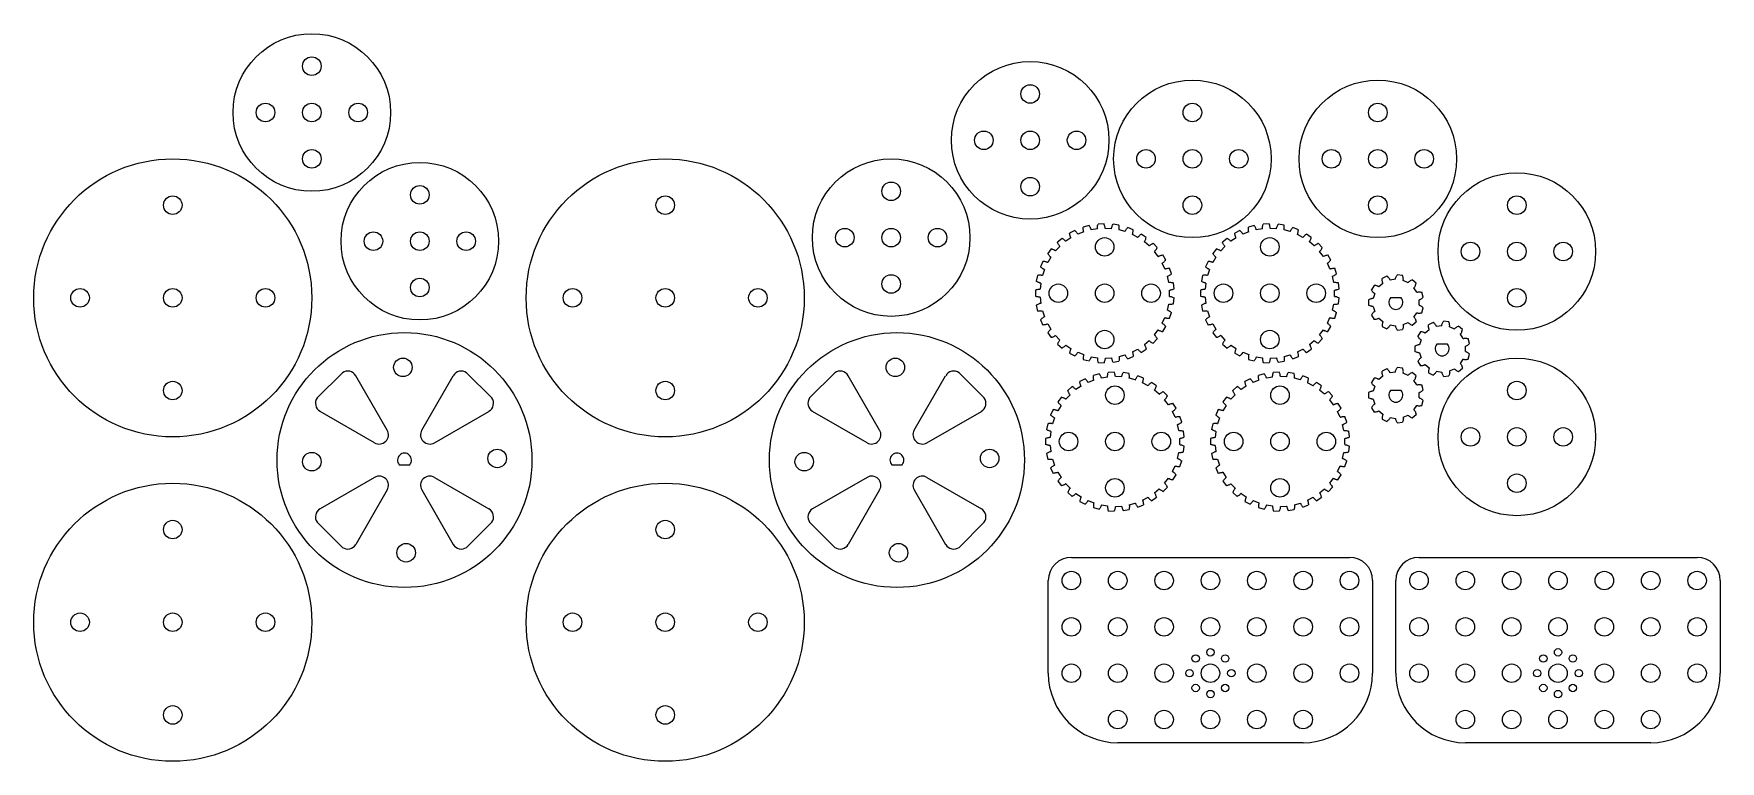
# Model space of a CAD drawing. Header units: millimetres. Extents: x 0 to 364, y 0 to 157.
import ezdxf

# ---------------------------------------------------------------- set-up
doc = ezdxf.new("R2010")
doc.units = ezdxf.units.MM
doc.layers.add('layer 1', color=1, linetype='Continuous', lineweight=0)

msp = doc.modelspace()

# ---------------------------------------------------------------- linework, layer by layer
at = {"layer": 'layer 1', "lineweight": 0}
for p, q in [((221.88, 112.84), (220.9, 112.01)), ((222.05, 112.73), (221.88, 112.84)), ((221.88, 112.84), (221.88, 112.84)), ((223.8, 112.95), (222.69, 112.2)), ((224.64, 114.54), (223.5, 113.94)), ((223.54, 113.75), (223.5, 113.94)), ((223.5, 113.94), (223.5, 113.94)), ((223.58, 113.57), (223.54, 113.75)), ((223.62, 113.42), (223.58, 113.57)), ((223.66, 113.29), (223.62, 113.42)), ((223.7, 113.19), (223.66, 113.29)), ((223.73, 113.1), (223.7, 113.19)), ((223.76, 113.03), (223.73, 113.1)), ((223.78, 112.99), (223.76, 113.03)), ((223.8, 112.96), (223.78, 112.99)), ((223.8, 112.95), (223.8, 112.96)), ((224.78, 114.4), (224.64, 114.54)), ((224.64, 114.54), (224.64, 114.54)), ((224.9, 114.28), (224.78, 114.4)), ((225.01, 114.16), (224.9, 114.28)), ((225.09, 114.05), (225.01, 114.16)), ((225.16, 113.96), (225.09, 114.05)), ((225.21, 113.89), (225.16, 113.96)), ((225.25, 113.82), (225.21, 113.89)), ((225.28, 113.78), (225.25, 113.82)), ((225.29, 113.75), (225.28, 113.78)), ((226.54, 114.24), (225.29, 113.74)), ((225.29, 113.74), (225.29, 113.75)), ((227.71, 115.61), (226.46, 115.27)), ((226.46, 115.07), (226.46, 115.27)), ((226.46, 115.27), (226.46, 115.27)), ((226.46, 114.9), (226.46, 115.07)), ((226.46, 114.74), (226.46, 114.9)), ((226.47, 114.61), (226.46, 114.74)), ((226.49, 114.49), (226.47, 114.61)), ((226.5, 114.4), (226.49, 114.49)), ((226.52, 114.33), (226.5, 114.4)), ((226.53, 114.28), (226.52, 114.33)), ((226.54, 114.25), (226.53, 114.28)), ((226.54, 114.24), (226.54, 114.25)), ((227.81, 115.45), (227.71, 115.61)), ((227.71, 115.61), (227.71, 115.61)), ((227.9, 115.3), (227.81, 115.45)), ((227.98, 115.16), (227.9, 115.3)), ((228.04, 115.04), (227.98, 115.16)), ((228.08, 114.94), (228.04, 115.04)), ((228.12, 114.85), (228.08, 114.94)), ((228.14, 114.78), (228.12, 114.85)), ((228.16, 114.73), (228.14, 114.78)), ((228.17, 114.7), (228.16, 114.73)), ((229.49, 114.91), (228.17, 114.69)), ((228.17, 114.69), (228.17, 114.7)), ((229.49, 115.07), (229.5, 115.17)), ((229.49, 115), (229.49, 115.07)), ((229.49, 114.95), (229.49, 115)), ((229.49, 114.92), (229.49, 114.95)), ((229.49, 114.91), (229.49, 114.92)), ((229.5, 115.17), (229.51, 115.28)), ((229.51, 115.28), (229.53, 115.41)), ((229.53, 115.41), (229.55, 115.57)), ((229.55, 115.57), (229.59, 115.74)), ((229.59, 115.74), (229.64, 115.93)), ((230.93, 116), (229.64, 115.93)), ((229.64, 115.93), (229.64, 115.93)), ((230.99, 115.82), (230.93, 116)), ((230.93, 116), (230.93, 116)), ((231.05, 115.65), (230.99, 115.82)), ((231.09, 115.5), (231.05, 115.65)), ((231.13, 115.37), (231.09, 115.5)), ((231.15, 115.26), (231.13, 115.37)), ((231.17, 115.17), (231.15, 115.26)), ((231.17, 115.09), (231.17, 115.17)), ((231.18, 115.04), (231.17, 115.09)), ((231.18, 115.01), (231.18, 115.04)), ((231.18, 115), (231.18, 115.01)), ((232.52, 114.93), (231.18, 115)), ((232.52, 114.94), (232.53, 114.97)), ((232.52, 114.93), (232.52, 114.94)), ((232.53, 114.97), (232.54, 115.02)), ((232.54, 115.02), (232.55, 115.09)), ((232.55, 115.09), (232.58, 115.18)), ((232.58, 115.18), (232.61, 115.29)), ((232.61, 115.29), (232.66, 115.41)), ((232.66, 115.41), (232.72, 115.56)), ((232.72, 115.56), (232.79, 115.72)), ((232.79, 115.72), (232.88, 115.89)), ((232.88, 115.89), (232.88, 115.89)), ((234.15, 115.68), (232.88, 115.89)), ((234.18, 115.49), (234.15, 115.68)), ((234.15, 115.68), (234.15, 115.68)), ((234.2, 115.32), (234.18, 115.49)), ((234.19, 114.66), (234.2, 114.69)), ((234.19, 114.65), (234.19, 114.66)), ((235.48, 114.3), (234.19, 114.65)), ((234.21, 115.16), (234.2, 115.32)), ((234.2, 114.75), (234.21, 114.82)), ((234.2, 114.69), (234.2, 114.75)), ((234.21, 115.03), (234.21, 115.16)), ((234.21, 114.91), (234.21, 115.03)), ((234.21, 114.82), (234.21, 114.91)), ((235.48, 114.31), (235.5, 114.33)), ((235.48, 114.3), (235.48, 114.31)), ((235.5, 114.33), (235.52, 114.38)), ((235.52, 114.38), (235.55, 114.45)), ((235.55, 114.45), (235.59, 114.53)), ((235.59, 114.53), (235.65, 114.63)), ((235.65, 114.63), (235.72, 114.74)), ((235.72, 114.74), (235.81, 114.87)), ((235.81, 114.87), (235.92, 115.01)), ((235.92, 115.01), (236.04, 115.16)), ((236.04, 115.16), (236.04, 115.16)), ((237.24, 114.68), (236.04, 115.16)), ((237.05, 113.67), (237.06, 113.68)), ((238.24, 113.04), (237.05, 113.67)), ((237.06, 113.68), (237.07, 113.71)), ((237.07, 113.71), (237.08, 113.76)), ((237.08, 113.76), (237.11, 113.83)), ((237.11, 113.83), (237.13, 113.92)), ((237.13, 113.92), (237.16, 114.03)), ((237.16, 114.03), (237.18, 114.16)), ((237.18, 114.16), (237.2, 114.31)), ((237.2, 114.31), (237.22, 114.49)), ((237.22, 114.49), (237.24, 114.68)), ((237.24, 114.68), (237.24, 114.68)), ((238.24, 113.05), (238.26, 113.08)), ((238.24, 113.04), (238.24, 113.05)), ((238.26, 113.08), (238.29, 113.12)), ((238.29, 113.12), (238.33, 113.17)), ((238.33, 113.17), (238.4, 113.25)), ((238.4, 113.25), (238.47, 113.33)), ((238.47, 113.33), (238.57, 113.42)), ((238.57, 113.42), (238.68, 113.53)), ((238.68, 113.53), (238.82, 113.64)), ((238.82, 113.64), (238.97, 113.77)), ((238.97, 113.77), (238.97, 113.77)), ((240.04, 113.04), (238.97, 113.77)), ((239.92, 112.69), (239.98, 112.85)), ((239.98, 112.85), (240.04, 113.04)), ((240.04, 113.04), (240.04, 113.04)), ((257.5, 112.84), (256.52, 112.01)), ((257.67, 112.73), (257.5, 112.84)), ((257.5, 112.84), (257.5, 112.84)), ((259.42, 112.95), (258.31, 112.2)), ((260.26, 114.54), (259.12, 113.94)), ((259.16, 113.75), (259.12, 113.94)), ((259.12, 113.94), (259.12, 113.94)), ((259.19, 113.57), (259.16, 113.75)), ((259.23, 113.42), (259.19, 113.57)), ((259.27, 113.29), (259.23, 113.42)), ((259.31, 113.19), (259.27, 113.29)), ((259.35, 113.1), (259.31, 113.19)), ((259.37, 113.03), (259.35, 113.1)), ((259.4, 112.99), (259.37, 113.03)), ((259.41, 112.96), (259.4, 112.99)), ((259.42, 112.95), (259.41, 112.96)), ((260.4, 114.4), (260.26, 114.54)), ((260.26, 114.54), (260.26, 114.54)), ((260.52, 114.28), (260.4, 114.4)), ((260.62, 114.16), (260.52, 114.28)), ((260.71, 114.05), (260.62, 114.16)), ((260.77, 113.96), (260.71, 114.05)), ((260.83, 113.89), (260.77, 113.96)), ((260.87, 113.82), (260.83, 113.89)), ((260.89, 113.78), (260.87, 113.82)), ((260.91, 113.75), (260.89, 113.78)), ((262.16, 114.24), (260.91, 113.74)), ((260.91, 113.74), (260.91, 113.75)), ((262.07, 115.07), (262.08, 115.27)), ((262.07, 114.9), (262.07, 115.07)), ((262.08, 114.74), (262.07, 114.9)), ((263.32, 115.61), (262.08, 115.27)), ((262.08, 115.27), (262.08, 115.27)), ((262.09, 114.61), (262.08, 114.74)), ((262.1, 114.49), (262.09, 114.61)), ((262.12, 114.4), (262.1, 114.49)), ((262.13, 114.33), (262.12, 114.4)), ((262.15, 114.28), (262.13, 114.33)), ((262.15, 114.25), (262.15, 114.28)), ((262.16, 114.24), (262.15, 114.25)), ((263.43, 115.45), (263.32, 115.61)), ((263.32, 115.61), (263.32, 115.61)), ((263.52, 115.3), (263.43, 115.45)), ((263.59, 115.16), (263.52, 115.3)), ((263.65, 115.04), (263.59, 115.16)), ((263.7, 114.94), (263.65, 115.04)), ((263.74, 114.85), (263.7, 114.94)), ((263.76, 114.78), (263.74, 114.85)), ((263.78, 114.73), (263.76, 114.78)), ((263.78, 114.7), (263.78, 114.73)), ((263.79, 114.69), (263.78, 114.7)), ((265.11, 114.91), (263.79, 114.69)), ((265.11, 115.17), (265.12, 115.28)), ((265.11, 115.07), (265.11, 115.17)), ((265.11, 115), (265.11, 115.07)), ((265.11, 114.95), (265.11, 115)), ((265.11, 114.92), (265.11, 114.95)), ((265.11, 114.91), (265.11, 114.92)), ((265.12, 115.28), (265.14, 115.41)), ((265.14, 115.41), (265.17, 115.57)), ((265.17, 115.57), (265.21, 115.74)), ((265.21, 115.74), (265.25, 115.93)), ((266.54, 116), (265.25, 115.93)), ((265.25, 115.93), (265.25, 115.93)), ((266.61, 115.82), (266.54, 116)), ((266.54, 116), (266.54, 116)), ((266.67, 115.65), (266.61, 115.82)), ((266.71, 115.5), (266.67, 115.65)), ((266.74, 115.37), (266.71, 115.5)), ((266.77, 115.26), (266.74, 115.37)), ((266.78, 115.17), (266.77, 115.26)), ((266.79, 115.09), (266.78, 115.17)), ((266.8, 115.04), (266.79, 115.09)), ((266.8, 115.01), (266.8, 115.04)), ((266.8, 115), (266.8, 115.01)), ((268.14, 114.93), (266.8, 115)), ((268.14, 114.97), (268.15, 115.02)), ((268.14, 114.94), (268.14, 114.97)), ((268.14, 114.93), (268.14, 114.94)), ((268.15, 115.02), (268.17, 115.09)), ((268.17, 115.09), (268.2, 115.18)), ((268.2, 115.18), (268.23, 115.29)), ((268.23, 115.29), (268.28, 115.41)), ((268.28, 115.41), (268.34, 115.56)), ((268.34, 115.56), (268.41, 115.72)), ((268.41, 115.72), (268.5, 115.89)), ((268.5, 115.89), (268.5, 115.89)), ((269.77, 115.68), (268.5, 115.89)), ((269.8, 115.49), (269.77, 115.68)), ((269.77, 115.68), (269.77, 115.68)), ((269.82, 115.32), (269.8, 115.49)), ((269.81, 114.69), (269.82, 114.75)), ((269.81, 114.66), (269.81, 114.69)), ((269.81, 114.65), (269.81, 114.66)), ((271.1, 114.3), (269.81, 114.65)), ((269.83, 115.16), (269.82, 115.32)), ((269.82, 114.82), (269.83, 114.91)), ((269.82, 114.75), (269.82, 114.82)), ((269.83, 115.03), (269.83, 115.16)), ((269.83, 114.91), (269.83, 115.03)), ((271.1, 114.31), (271.11, 114.33)), ((271.1, 114.3), (271.1, 114.31)), ((271.11, 114.33), (271.13, 114.38)), ((271.13, 114.38), (271.16, 114.45)), ((271.16, 114.45), (271.21, 114.53)), ((271.21, 114.53), (271.27, 114.63)), ((271.27, 114.63), (271.34, 114.74)), ((271.34, 114.74), (271.43, 114.87)), ((271.43, 114.87), (271.53, 115.01)), ((271.53, 115.01), (271.66, 115.16)), ((271.66, 115.16), (271.66, 115.16)), ((272.86, 114.68), (271.66, 115.16)), ((272.67, 113.68), (272.68, 113.71)), ((272.67, 113.67), (272.67, 113.68)), ((273.85, 113.04), (272.67, 113.67)), ((272.68, 113.71), (272.7, 113.76)), ((272.7, 113.76), (272.72, 113.83)), ((272.72, 113.83), (272.75, 113.92)), ((272.75, 113.92), (272.77, 114.03)), ((272.77, 114.03), (272.8, 114.16)), ((272.8, 114.16), (272.82, 114.31)), ((272.82, 114.31), (272.84, 114.49)), ((272.84, 114.49), (272.86, 114.68)), ((272.86, 114.68), (272.86, 114.68)), ((273.85, 113.04), (273.86, 113.05)), ((273.86, 113.05), (273.88, 113.08)), ((273.88, 113.08), (273.91, 113.12)), ((273.91, 113.12), (273.95, 113.17)), ((273.95, 113.17), (274.01, 113.25)), ((274.01, 113.25), (274.09, 113.33)), ((274.09, 113.33), (274.18, 113.42)), ((274.18, 113.42), (274.3, 113.53)), ((274.3, 113.53), (274.43, 113.64)), ((274.43, 113.64), (274.59, 113.77)), ((274.59, 113.77), (274.59, 113.77)), ((275.65, 113.04), (274.59, 113.77)), ((275.54, 112.69), (275.6, 112.85)), ((275.6, 112.85), (275.65, 113.04)), ((275.65, 113.04), (275.65, 113.04)), ((219.55, 110.58), (218.77, 109.56)), ((218.89, 109.4), (218.77, 109.56)), ((218.77, 109.56), (218.77, 109.56)), ((218.99, 109.26), (218.89, 109.4)), ((219.09, 109.14), (218.99, 109.26)), ((219.74, 110.52), (219.55, 110.58)), ((219.55, 110.58), (219.55, 110.58)), ((219.9, 110.45), (219.74, 110.52)), ((220.04, 110.39), (219.9, 110.45)), ((220.16, 110.33), (220.04, 110.39)), ((220.26, 110.27), (220.16, 110.33)), ((220.34, 110.23), (220.26, 110.27)), ((220.41, 110.19), (220.34, 110.23)), ((220.45, 110.16), (220.41, 110.19)), ((220.47, 110.14), (220.45, 110.16)), ((220.48, 110.13), (220.47, 110.14)), ((221.4, 111.1), (220.48, 110.13)), ((220.98, 111.82), (220.9, 112.01)), ((220.9, 112.01), (220.9, 112.01)), ((221.05, 111.66), (220.98, 111.82)), ((221.12, 111.53), (221.05, 111.66)), ((221.19, 111.41), (221.12, 111.53)), ((221.25, 111.31), (221.19, 111.41)), ((221.3, 111.23), (221.25, 111.31)), ((221.34, 111.18), (221.3, 111.23)), ((221.38, 111.14), (221.34, 111.18)), ((221.4, 111.11), (221.38, 111.14)), ((221.4, 111.1), (221.4, 111.11)), ((222.19, 112.64), (222.05, 112.73)), ((222.32, 112.54), (222.19, 112.64)), ((222.42, 112.46), (222.32, 112.54)), ((222.51, 112.38), (222.42, 112.46)), ((222.58, 112.32), (222.51, 112.38)), ((222.63, 112.27), (222.58, 112.32)), ((222.66, 112.23), (222.63, 112.27)), ((222.68, 112.21), (222.66, 112.23)), ((222.69, 112.2), (222.68, 112.21)), ((239.64, 112.1), (239.66, 112.13)), ((239.64, 112.09), (239.64, 112.1)), ((240.66, 111.22), (239.64, 112.09)), ((239.66, 112.13), (239.69, 112.17)), ((239.69, 112.17), (239.72, 112.23)), ((239.72, 112.23), (239.77, 112.32)), ((239.77, 112.32), (239.81, 112.42)), ((239.81, 112.42), (239.87, 112.54)), ((239.87, 112.54), (239.92, 112.69)), ((240.66, 111.23), (240.69, 111.25)), ((240.66, 111.22), (240.66, 111.23)), ((240.69, 111.25), (240.73, 111.29)), ((240.73, 111.29), (240.78, 111.33)), ((240.78, 111.33), (240.86, 111.39)), ((240.86, 111.39), (240.95, 111.45)), ((240.95, 111.45), (241.06, 111.53)), ((241.06, 111.53), (241.2, 111.61)), ((241.2, 111.61), (241.35, 111.69)), ((241.35, 111.69), (241.53, 111.77)), ((241.53, 111.77), (241.53, 111.77)), ((242.42, 110.84), (241.53, 111.77)), ((242.63, 108.93), (241.82, 110)), ((241.82, 110), (241.83, 110)), ((241.83, 110), (241.85, 110.03)), ((241.85, 110.03), (241.89, 110.06)), ((241.89, 110.06), (241.94, 110.12)), ((241.94, 110.12), (242, 110.19)), ((242, 110.19), (242.07, 110.28)), ((242.07, 110.28), (242.14, 110.39)), ((242.14, 110.39), (242.23, 110.52)), ((242.23, 110.52), (242.32, 110.67)), ((242.32, 110.67), (242.42, 110.84)), ((242.42, 110.84), (242.42, 110.84)), ((243.09, 109.14), (243.24, 109.19)), ((243.24, 109.19), (243.41, 109.23)), ((243.41, 109.23), (243.6, 109.28)), ((243.6, 109.28), (243.6, 109.28)), ((244.27, 108.17), (243.6, 109.28)), ((255.17, 110.58), (254.39, 109.56)), ((254.5, 109.4), (254.39, 109.56)), ((254.39, 109.56), (254.39, 109.56)), ((254.61, 109.26), (254.5, 109.4)), ((254.71, 109.14), (254.61, 109.26)), ((255.35, 110.52), (255.17, 110.58)), ((255.17, 110.58), (255.17, 110.58)), ((255.52, 110.45), (255.35, 110.52)), ((255.66, 110.39), (255.52, 110.45)), ((255.78, 110.33), (255.66, 110.39)), ((255.88, 110.27), (255.78, 110.33)), ((255.96, 110.23), (255.88, 110.27)), ((256.02, 110.19), (255.96, 110.23)), ((256.06, 110.16), (256.02, 110.19)), ((256.09, 110.14), (256.06, 110.16)), ((256.1, 110.13), (256.09, 110.14)), ((257.02, 111.1), (256.1, 110.13)), ((256.59, 111.82), (256.52, 112.01)), ((256.52, 112.01), (256.52, 112.01)), ((256.67, 111.66), (256.59, 111.82)), ((256.74, 111.53), (256.67, 111.66)), ((256.81, 111.41), (256.74, 111.53)), ((256.86, 111.31), (256.81, 111.41)), ((256.92, 111.23), (256.86, 111.31)), ((256.96, 111.18), (256.92, 111.23)), ((256.99, 111.14), (256.96, 111.18)), ((257.01, 111.11), (256.99, 111.14)), ((257.02, 111.1), (257.01, 111.11)), ((257.81, 112.64), (257.67, 112.73)), ((257.94, 112.54), (257.81, 112.64)), ((258.04, 112.46), (257.94, 112.54)), ((258.13, 112.38), (258.04, 112.46)), ((258.2, 112.32), (258.13, 112.38)), ((258.25, 112.27), (258.2, 112.32)), ((258.28, 112.23), (258.25, 112.27)), ((258.3, 112.21), (258.28, 112.23)), ((258.31, 112.2), (258.3, 112.21)), ((275.25, 112.09), (275.26, 112.1)), ((276.27, 111.22), (275.25, 112.09)), ((275.26, 112.1), (275.28, 112.13)), ((275.28, 112.13), (275.3, 112.17)), ((275.3, 112.17), (275.34, 112.23)), ((275.34, 112.23), (275.38, 112.32)), ((275.38, 112.32), (275.43, 112.42)), ((275.43, 112.42), (275.48, 112.54)), ((275.48, 112.54), (275.54, 112.69)), ((276.27, 111.22), (276.28, 111.23)), ((276.28, 111.23), (276.3, 111.25)), ((276.3, 111.25), (276.34, 111.29)), ((276.34, 111.29), (276.4, 111.33)), ((276.4, 111.33), (276.47, 111.39)), ((276.47, 111.39), (276.57, 111.45)), ((276.57, 111.45), (276.68, 111.53)), ((276.68, 111.53), (276.81, 111.61)), ((276.81, 111.61), (276.97, 111.69)), ((276.97, 111.69), (277.15, 111.77)), ((277.15, 111.77), (277.15, 111.77)), ((278.03, 110.84), (277.15, 111.77)), ((277.44, 110), (277.47, 110.03)), ((278.25, 108.93), (277.44, 110)), ((277.44, 110), (277.44, 110)), ((277.47, 110.03), (277.5, 110.06)), ((277.5, 110.06), (277.55, 110.12)), ((277.55, 110.12), (277.61, 110.19)), ((277.61, 110.19), (277.68, 110.28)), ((277.68, 110.28), (277.76, 110.39)), ((277.76, 110.39), (277.85, 110.52)), ((277.85, 110.52), (277.94, 110.67)), ((277.94, 110.67), (278.03, 110.84)), ((278.03, 110.84), (278.03, 110.84)), ((278.71, 109.14), (278.86, 109.19)), ((278.86, 109.19), (279.03, 109.23)), ((279.03, 109.23), (279.22, 109.28)), ((279.22, 109.28), (279.22, 109.28)), ((279.88, 108.17), (279.22, 109.28)), ((217.76, 107.88), (217.22, 106.71)), ((217.37, 106.58), (217.22, 106.71)), ((217.22, 106.71), (217.22, 106.71)), ((217.5, 106.46), (217.37, 106.58)), ((217.62, 106.37), (217.5, 106.46)), ((217.73, 106.29), (217.62, 106.37)), ((218.06, 106.1), (217.63, 104.83)), ((217.83, 106.23), (217.73, 106.29)), ((217.96, 107.85), (217.76, 107.88)), ((217.76, 107.88), (217.76, 107.88)), ((217.91, 106.18), (217.83, 106.23)), ((217.97, 106.14), (217.91, 106.18)), ((218.13, 107.82), (217.96, 107.85)), ((218.02, 106.12), (217.97, 106.14)), ((218.05, 106.1), (218.02, 106.12)), ((218.06, 106.1), (218.05, 106.1)), ((218.28, 107.79), (218.13, 107.82)), ((218.41, 107.76), (218.28, 107.79)), ((218.52, 107.73), (218.41, 107.76)), ((218.61, 107.7), (218.52, 107.73)), ((218.68, 107.67), (218.61, 107.7)), ((218.73, 107.65), (218.68, 107.67)), ((218.76, 107.64), (218.73, 107.65)), ((218.77, 107.64), (218.76, 107.64)), ((219.46, 108.78), (218.77, 107.64)), ((219.18, 109.04), (219.09, 109.14)), ((219.26, 108.95), (219.18, 109.04)), ((219.33, 108.89), (219.26, 108.95)), ((219.38, 108.84), (219.33, 108.89)), ((219.42, 108.81), (219.38, 108.84)), ((219.45, 108.79), (219.42, 108.81)), ((219.46, 108.78), (219.45, 108.79)), ((242.63, 108.93), (242.64, 108.94)), ((242.64, 108.94), (242.67, 108.95)), ((242.67, 108.95), (242.71, 108.98)), ((242.71, 108.98), (242.78, 109.01)), ((242.78, 109.01), (242.86, 109.05)), ((242.86, 109.05), (242.97, 109.09)), ((242.97, 109.09), (243.09, 109.14)), ((243.5, 107.48), (243.51, 107.49)), ((244.07, 106.26), (243.5, 107.48)), ((243.51, 107.49), (243.54, 107.5)), ((243.54, 107.5), (243.58, 107.53)), ((243.58, 107.53), (243.64, 107.57)), ((243.64, 107.57), (243.72, 107.63)), ((243.72, 107.63), (243.8, 107.7)), ((243.8, 107.7), (243.9, 107.79)), ((243.9, 107.79), (244.01, 107.9)), ((244.01, 107.9), (244.14, 108.03)), ((244.07, 106.26), (244.08, 106.27)), ((244.08, 106.27), (244.11, 106.28)), ((244.11, 106.28), (244.16, 106.29)), ((244.14, 108.03), (244.27, 108.17)), ((244.16, 106.29), (244.23, 106.31)), ((244.23, 106.31), (244.32, 106.33)), ((244.27, 108.17), (244.27, 108.17)), ((244.32, 106.33), (244.43, 106.35)), ((244.43, 106.35), (244.56, 106.37)), ((244.56, 106.37), (244.72, 106.38)), ((244.72, 106.38), (244.89, 106.39)), ((244.89, 106.39), (245.09, 106.4)), ((245.09, 106.4), (245.09, 106.4)), ((245.5, 105.17), (245.09, 106.4)), ((253.38, 107.88), (252.84, 106.71)), ((252.98, 106.58), (252.84, 106.71)), ((252.84, 106.71), (252.84, 106.71)), ((253.12, 106.46), (252.98, 106.58)), ((253.24, 106.37), (253.12, 106.46)), ((253.35, 106.29), (253.24, 106.37)), ((253.67, 106.1), (253.24, 104.83)), ((253.45, 106.23), (253.35, 106.29)), ((253.57, 107.85), (253.38, 107.88)), ((253.38, 107.88), (253.38, 107.88)), ((253.52, 106.18), (253.45, 106.23)), ((253.59, 106.14), (253.52, 106.18)), ((253.75, 107.82), (253.57, 107.85)), ((253.63, 106.12), (253.59, 106.14)), ((253.66, 106.1), (253.63, 106.12)), ((253.67, 106.1), (253.66, 106.1)), ((253.9, 107.79), (253.75, 107.82)), ((254.03, 107.76), (253.9, 107.79)), ((254.14, 107.73), (254.03, 107.76)), ((254.23, 107.7), (254.14, 107.73)), ((254.3, 107.67), (254.23, 107.7)), ((254.34, 107.65), (254.3, 107.67)), ((254.37, 107.64), (254.34, 107.65)), ((254.38, 107.64), (254.37, 107.64)), ((255.07, 108.78), (254.38, 107.64)), ((254.8, 109.04), (254.71, 109.14)), ((254.88, 108.95), (254.8, 109.04)), ((254.95, 108.89), (254.88, 108.95)), ((255, 108.84), (254.95, 108.89)), ((255.04, 108.81), (255, 108.84)), ((255.06, 108.79), (255.04, 108.81)), ((255.07, 108.78), (255.06, 108.79)), ((278.25, 108.93), (278.26, 108.94)), ((278.26, 108.94), (278.28, 108.95)), ((278.28, 108.95), (278.33, 108.98)), ((278.33, 108.98), (278.39, 109.01)), ((278.39, 109.01), (278.48, 109.05)), ((278.48, 109.05), (278.58, 109.09)), ((278.58, 109.09), (278.71, 109.14)), ((279.12, 107.48), (279.13, 107.49)), ((279.68, 106.26), (279.12, 107.48)), ((279.13, 107.49), (279.16, 107.5)), ((279.16, 107.5), (279.2, 107.53)), ((279.2, 107.53), (279.26, 107.57)), ((279.26, 107.57), (279.33, 107.63)), ((279.33, 107.63), (279.42, 107.7)), ((279.42, 107.7), (279.52, 107.79)), ((279.52, 107.79), (279.63, 107.9)), ((279.63, 107.9), (279.75, 108.03)), ((279.68, 106.26), (279.69, 106.27)), ((279.69, 106.27), (279.72, 106.28)), ((279.72, 106.28), (279.77, 106.29)), ((279.75, 108.03), (279.88, 108.17)), ((279.77, 106.29), (279.84, 106.31)), ((279.84, 106.31), (279.93, 106.33)), ((279.88, 108.17), (279.88, 108.17)), ((279.93, 106.33), (280.05, 106.35)), ((280.05, 106.35), (280.18, 106.37)), ((280.18, 106.37), (280.33, 106.38)), ((280.33, 106.38), (280.51, 106.39)), ((280.51, 106.39), (280.71, 106.4)), ((280.71, 106.4), (280.71, 106.4)), ((281.12, 105.17), (280.71, 106.4)), ((216.6, 104.85), (216.32, 103.59)), ((216.49, 103.49), (216.32, 103.59)), ((216.32, 103.59), (216.32, 103.59)), ((216.65, 103.41), (216.49, 103.49)), ((216.79, 104.87), (216.6, 104.85)), ((216.6, 104.85), (216.6, 104.85)), ((216.79, 103.35), (216.65, 103.41)), ((216.97, 104.88), (216.79, 104.87)), ((216.91, 103.29), (216.79, 103.35)), ((217.02, 103.25), (216.91, 103.29)), ((217.12, 104.88), (216.97, 104.88)), ((217.1, 103.22), (217.02, 103.25)), ((217.17, 103.2), (217.1, 103.22)), ((217.26, 104.88), (217.12, 104.88)), ((217.26, 103.18), (217.12, 101.85)), ((217.22, 103.19), (217.17, 103.2)), ((217.25, 103.18), (217.22, 103.19)), ((217.26, 103.18), (217.25, 103.18)), ((217.37, 104.87), (217.26, 104.88)), ((217.46, 104.86), (217.37, 104.87)), ((217.54, 104.85), (217.46, 104.86)), ((217.59, 104.84), (217.54, 104.85)), ((217.62, 104.83), (217.59, 104.84)), ((217.63, 104.83), (217.62, 104.83)), ((244.89, 103.35), (244.61, 104.66)), ((244.61, 104.66), (244.62, 104.66)), ((244.62, 104.66), (244.65, 104.67)), ((244.65, 104.67), (244.69, 104.69)), ((244.69, 104.69), (244.76, 104.72)), ((244.76, 104.72), (244.85, 104.76)), ((244.85, 104.76), (244.95, 104.81)), ((244.89, 103.35), (244.9, 103.35)), ((244.9, 103.35), (244.94, 103.36)), ((244.94, 103.36), (244.99, 103.36)), ((244.95, 104.81), (245.06, 104.88)), ((244.99, 103.36), (245.06, 103.36)), ((245.06, 104.88), (245.2, 104.96)), ((245.06, 103.36), (245.15, 103.36)), ((245.15, 103.36), (245.27, 103.36)), ((245.2, 104.96), (245.34, 105.06)), ((245.27, 103.36), (245.4, 103.35)), ((245.34, 105.06), (245.5, 105.17)), ((245.4, 103.35), (245.56, 103.33)), ((245.5, 105.17), (245.5, 105.17)), ((245.56, 103.33), (245.73, 103.3)), ((245.72, 101.84), (245.88, 101.9)), ((245.73, 103.3), (245.92, 103.26)), ((245.8, 103.76), (245.8, 103.76)), ((245.88, 101.9), (246.06, 101.98)), ((245.92, 103.26), (245.92, 103.26)), ((246.06, 101.98), (245.92, 103.26)), ((246.06, 101.98), (246.06, 101.98)), ((252.21, 104.85), (251.94, 103.59)), ((252.11, 103.49), (251.94, 103.59)), ((251.94, 103.59), (251.94, 103.59)), ((252.26, 103.41), (252.11, 103.49)), ((252.41, 104.87), (252.21, 104.85)), ((252.21, 104.85), (252.21, 104.85)), ((252.4, 103.35), (252.26, 103.41)), ((252.53, 103.29), (252.4, 103.35)), ((252.58, 104.88), (252.41, 104.87)), ((252.63, 103.25), (252.53, 103.29)), ((252.74, 104.88), (252.58, 104.88)), ((252.72, 103.22), (252.63, 103.25)), ((252.79, 103.2), (252.72, 103.22)), ((252.87, 104.88), (252.74, 104.88)), ((252.88, 103.18), (252.74, 101.85)), ((252.84, 103.19), (252.79, 103.2)), ((252.87, 103.18), (252.84, 103.19)), ((252.99, 104.87), (252.87, 104.88)), ((252.88, 103.18), (252.87, 103.18)), ((253.08, 104.86), (252.99, 104.87)), ((253.15, 104.85), (253.08, 104.86)), ((253.2, 104.84), (253.15, 104.85)), ((253.23, 104.83), (253.2, 104.84)), ((253.24, 104.83), (253.23, 104.83)), ((280.51, 103.35), (280.22, 104.66)), ((280.22, 104.66), (280.23, 104.66)), ((280.23, 104.66), (280.26, 104.67)), ((280.26, 104.67), (280.31, 104.69)), ((280.31, 104.69), (280.38, 104.72)), ((280.38, 104.72), (280.46, 104.76)), ((280.46, 104.76), (280.56, 104.81)), ((280.51, 103.35), (280.52, 103.35)), ((280.52, 103.35), (280.55, 103.36)), ((280.55, 103.36), (280.6, 103.36)), ((280.56, 104.81), (280.68, 104.88)), ((280.6, 103.36), (280.68, 103.36)), ((280.68, 104.88), (280.81, 104.96)), ((280.68, 103.36), (280.77, 103.36)), ((280.77, 103.36), (280.88, 103.36)), ((280.81, 104.96), (280.96, 105.06)), ((280.88, 103.36), (281.02, 103.35)), ((280.96, 105.06), (281.12, 105.17)), ((281.02, 103.35), (281.17, 103.33)), ((281.12, 105.17), (281.12, 105.17)), ((281.17, 103.33), (281.35, 103.3)), ((281.33, 101.84), (281.5, 101.9)), ((281.35, 103.3), (281.54, 103.26)), ((281.41, 103.76), (281.41, 103.76)), ((281.5, 101.9), (281.68, 101.98)), ((281.54, 103.26), (281.54, 103.26)), ((281.68, 101.98), (281.54, 103.26)), ((281.68, 101.98), (281.68, 101.98)), ((289.21, 102.7), (288.61, 101.76)), ((289.42, 102.68), (289.21, 102.7)), ((289.21, 102.7), (289.21, 102.7)), ((289.6, 102.65), (289.42, 102.68)), ((289.76, 102.61), (289.6, 102.65)), ((289.9, 102.56), (289.76, 102.61)), ((290.01, 102.52), (289.9, 102.56)), ((290.1, 102.48), (290.01, 102.52)), ((290.17, 102.44), (290.1, 102.48)), ((290.22, 102.41), (290.17, 102.44)), ((290.24, 102.39), (290.22, 102.41)), ((290.25, 102.38), (290.24, 102.39)), ((291.11, 103.13), (290.25, 102.38)), ((291.96, 104.67), (290.94, 104.2)), ((290.94, 103.99), (290.94, 104.2)), ((290.94, 104.2), (290.94, 104.2)), ((290.94, 103.81), (290.94, 103.99)), ((290.96, 103.64), (290.94, 103.81)), ((290.98, 103.5), (290.96, 103.64)), ((291.01, 103.38), (290.98, 103.5)), ((291.04, 103.29), (291.01, 103.38)), ((291.07, 103.22), (291.04, 103.29)), ((291.09, 103.17), (291.07, 103.22)), ((291.11, 103.14), (291.09, 103.17)), ((291.11, 103.13), (291.11, 103.14)), ((292.13, 104.54), (291.96, 104.67)), ((291.96, 104.67), (291.96, 104.67)), ((292.26, 104.41), (292.13, 104.54)), ((292.38, 104.29), (292.26, 104.41)), ((292.47, 104.18), (292.38, 104.29)), ((292.54, 104.08), (292.47, 104.18)), ((292.59, 104), (292.54, 104.08)), ((292.63, 103.93), (292.59, 104)), ((292.65, 103.88), (292.63, 103.93)), ((292.66, 103.85), (292.65, 103.88)), ((293.79, 104), (292.66, 103.84)), ((292.66, 103.84), (292.66, 103.85)), ((293.79, 104.04), (293.8, 104.1)), ((293.79, 104.01), (293.79, 104.04)), ((293.79, 104), (293.79, 104.01)), ((293.8, 104.1), (293.82, 104.17)), ((293.82, 104.17), (293.84, 104.27)), ((293.84, 104.27), (293.88, 104.38)), ((293.88, 104.38), (293.94, 104.51)), ((293.94, 104.51), (294.02, 104.66)), ((294.02, 104.66), (294.11, 104.82)), ((294.11, 104.82), (294.23, 104.99)), ((294.23, 104.99), (294.23, 104.99)), ((295.34, 104.83), (294.23, 104.99)), ((295.41, 104.63), (295.34, 104.83)), ((295.34, 104.83), (295.34, 104.83)), ((295.45, 104.45), (295.41, 104.63)), ((295.48, 104.29), (295.45, 104.45)), ((295.5, 104.15), (295.48, 104.29)), ((295.48, 103.77), (295.49, 103.8)), ((295.48, 103.76), (295.48, 103.77)), ((296.52, 103.28), (295.48, 103.76)), ((295.49, 103.8), (295.5, 103.85)), ((295.51, 104.03), (295.5, 104.15)), ((295.5, 103.93), (295.51, 104.03)), ((295.5, 103.85), (295.5, 103.93)), ((296.52, 103.29), (296.54, 103.32)), ((296.52, 103.28), (296.52, 103.29)), ((296.54, 103.32), (296.58, 103.36)), ((296.58, 103.36), (296.63, 103.41)), ((296.63, 103.41), (296.71, 103.48)), ((296.71, 103.48), (296.8, 103.55)), ((296.8, 103.55), (296.92, 103.63)), ((296.92, 103.63), (297.06, 103.72)), ((297.06, 103.72), (297.23, 103.8)), ((297.23, 103.8), (297.42, 103.88)), ((297.42, 103.88), (297.42, 103.88)), ((298.27, 103.15), (297.42, 103.88)), ((297.81, 102.17), (297.84, 102.2)), ((298.42, 101.21), (297.81, 102.17)), ((297.81, 102.17), (297.81, 102.17)), ((297.84, 102.2), (297.87, 102.24)), ((297.87, 102.24), (297.92, 102.3)), ((297.92, 102.3), (297.97, 102.38)), ((297.97, 102.38), (298.03, 102.49)), ((298.03, 102.49), (298.1, 102.61)), ((298.1, 102.61), (298.16, 102.77)), ((298.16, 102.77), (298.22, 102.95)), ((298.22, 102.95), (298.27, 103.15)), ((298.27, 103.15), (298.27, 103.15)), ((216.3, 101.7), (216.11, 101.65)), ((216.11, 101.65), (216.11, 101.65)), ((216.11, 101.65), (216.11, 100.36)), ((216.3, 100.3), (216.11, 100.36)), ((216.11, 100.36), (216.11, 100.36)), ((216.46, 101.75), (216.3, 101.7)), ((216.46, 100.25), (216.3, 100.3)), ((216.49, 98.51), (216.32, 98.41)), ((216.32, 98.41), (216.32, 98.41)), ((216.32, 98.41), (216.6, 97.15)), ((216.62, 101.79), (216.46, 101.75)), ((216.62, 100.22), (216.46, 100.25)), ((216.65, 98.59), (216.49, 98.51)), ((216.75, 101.81), (216.62, 101.79)), ((216.75, 100.19), (216.62, 100.22)), ((216.79, 98.66), (216.65, 98.59)), ((216.86, 101.83), (216.75, 101.81)), ((216.86, 100.17), (216.75, 100.19)), ((216.91, 98.71), (216.79, 98.66)), ((216.95, 101.84), (216.86, 101.83)), ((216.95, 100.16), (216.86, 100.17)), ((217.02, 98.75), (216.91, 98.71)), ((217.03, 101.84), (216.95, 101.84)), ((217.03, 100.16), (216.95, 100.16)), ((217.1, 98.78), (217.02, 98.75)), ((217.08, 101.85), (217.03, 101.84)), ((217.08, 100.15), (217.03, 100.16)), ((217.11, 101.85), (217.08, 101.85)), ((217.11, 100.15), (217.08, 100.15)), ((217.17, 98.8), (217.1, 98.78)), ((217.12, 101.85), (217.11, 101.85)), ((217.12, 100.15), (217.11, 100.15)), ((217.12, 100.15), (217.26, 98.82)), ((217.22, 98.81), (217.17, 98.8)), ((217.25, 98.82), (217.22, 98.81)), ((217.26, 98.82), (217.25, 98.82)), ((244.61, 97.34), (244.89, 98.65)), ((244.89, 98.65), (244.9, 98.65)), ((244.9, 98.65), (244.94, 98.64)), ((244.94, 98.64), (244.99, 98.64)), ((244.99, 98.64), (245.06, 98.64)), ((245.06, 98.64), (245.15, 98.64)), ((245.08, 100.33), (245.08, 101.67)), ((245.08, 101.67), (245.09, 101.67)), ((245.08, 100.33), (245.09, 100.33)), ((245.09, 101.67), (245.12, 101.67)), ((245.09, 100.33), (245.12, 100.33)), ((245.12, 101.67), (245.17, 101.68)), ((245.12, 100.33), (245.17, 100.32)), ((245.15, 101.56), (245.15, 101.56)), ((245.15, 100.44), (245.15, 100.44)), ((245.15, 98.64), (245.27, 98.64)), ((245.17, 101.68), (245.24, 101.7)), ((245.17, 100.32), (245.24, 100.31)), ((245.24, 101.7), (245.33, 101.72)), ((245.24, 100.31), (245.33, 100.28)), ((245.27, 98.64), (245.4, 98.65)), ((245.33, 101.72), (245.44, 101.75)), ((245.33, 100.28), (245.44, 100.26)), ((245.4, 98.65), (245.56, 98.67)), ((245.44, 101.75), (245.57, 101.79)), ((245.44, 100.26), (245.57, 100.22)), ((245.56, 98.67), (245.73, 98.7)), ((245.57, 101.79), (245.72, 101.84)), ((245.57, 100.22), (245.72, 100.16)), ((245.72, 100.16), (245.88, 100.1)), ((245.73, 98.7), (245.92, 98.74)), ((245.88, 100.1), (246.06, 100.02)), ((245.92, 98.74), (246.06, 100.02)), ((245.92, 98.74), (245.92, 98.74)), ((246.06, 100.02), (246.06, 100.02)), ((251.91, 101.7), (251.72, 101.65)), ((251.72, 101.65), (251.72, 101.65)), ((251.72, 101.65), (251.72, 100.36)), ((251.91, 100.3), (251.72, 100.36)), ((251.72, 100.36), (251.72, 100.36)), ((252.08, 101.75), (251.91, 101.7)), ((252.08, 100.25), (251.91, 100.3)), ((252.11, 98.51), (251.94, 98.41)), ((251.94, 98.41), (251.94, 98.41)), ((251.94, 98.41), (252.21, 97.15)), ((252.23, 101.79), (252.08, 101.75)), ((252.23, 100.22), (252.08, 100.25)), ((252.26, 98.59), (252.11, 98.51)), ((252.36, 101.81), (252.23, 101.79)), ((252.36, 100.19), (252.23, 100.22)), ((252.4, 98.66), (252.26, 98.59)), ((252.48, 101.83), (252.36, 101.81)), ((252.48, 100.17), (252.36, 100.19)), ((252.53, 98.71), (252.4, 98.66)), ((252.57, 101.84), (252.48, 101.83)), ((252.57, 100.16), (252.48, 100.17)), ((252.63, 98.75), (252.53, 98.71)), ((252.64, 101.84), (252.57, 101.84)), ((252.64, 100.16), (252.57, 100.16)), ((252.72, 98.78), (252.63, 98.75)), ((252.69, 101.85), (252.64, 101.84)), ((252.69, 100.15), (252.64, 100.16)), ((252.73, 101.85), (252.69, 101.85)), ((252.73, 100.15), (252.69, 100.15)), ((252.79, 98.8), (252.72, 98.78)), ((252.74, 101.85), (252.73, 101.85)), ((252.74, 100.15), (252.73, 100.15)), ((252.74, 100.15), (252.88, 98.82)), ((252.84, 98.81), (252.79, 98.8)), ((252.87, 98.82), (252.84, 98.81)), ((252.88, 98.82), (252.87, 98.82)), ((280.22, 97.34), (280.51, 98.65)), ((280.51, 98.65), (280.52, 98.65)), ((280.52, 98.65), (280.55, 98.64)), ((280.55, 98.64), (280.6, 98.64)), ((280.6, 98.64), (280.68, 98.64)), ((280.68, 98.64), (280.77, 98.64)), ((280.69, 100.33), (280.69, 101.67)), ((280.69, 101.67), (280.7, 101.67)), ((280.69, 100.33), (280.7, 100.33)), ((280.7, 101.67), (280.74, 101.67)), ((280.7, 100.33), (280.74, 100.33)), ((280.74, 101.67), (280.79, 101.68)), ((280.74, 100.33), (280.79, 100.32)), ((280.77, 101.56), (280.77, 101.56)), ((280.77, 100.44), (280.77, 100.44)), ((280.77, 98.64), (280.88, 98.64)), ((280.79, 101.68), (280.86, 101.7)), ((280.79, 100.32), (280.86, 100.31)), ((280.86, 101.7), (280.95, 101.72)), ((280.86, 100.31), (280.95, 100.28)), ((280.88, 98.64), (281.02, 98.65)), ((280.95, 101.72), (281.06, 101.75)), ((280.95, 100.28), (281.06, 100.26)), ((281.02, 98.65), (281.17, 98.67)), ((281.06, 101.75), (281.19, 101.79)), ((281.06, 100.26), (281.19, 100.22)), ((281.17, 98.67), (281.35, 98.7)), ((281.19, 101.79), (281.33, 101.84)), ((281.19, 100.22), (281.33, 100.16)), ((281.33, 100.16), (281.5, 100.1)), ((281.35, 98.7), (281.54, 98.74)), ((281.5, 100.1), (281.68, 100.02)), ((281.54, 98.74), (281.68, 100.02)), ((281.54, 98.74), (281.54, 98.74)), ((281.68, 100.02), (281.68, 100.02)), ((288.15, 99.65), (287.96, 99.56)), ((287.96, 99.56), (287.96, 99.56)), ((287.96, 99.56), (287.96, 98.44)), ((288.15, 98.35), (287.96, 98.44)), ((287.96, 98.44), (287.96, 98.44)), ((288.32, 99.73), (288.15, 99.65)), ((288.32, 98.27), (288.15, 98.35)), ((288.48, 99.78), (288.32, 99.73)), ((288.48, 98.22), (288.32, 98.27)), ((288.62, 99.82), (288.48, 99.78)), ((288.71, 101.58), (288.61, 101.76)), ((288.61, 101.76), (288.61, 101.76)), ((288.73, 99.84), (288.62, 99.82)), ((288.82, 101.42), (288.71, 101.58)), ((288.73, 101.26), (288.73, 101.26)), ((288.83, 99.85), (288.73, 99.84)), ((288.92, 101.3), (288.82, 101.42)), ((288.91, 99.86), (288.83, 99.85)), ((288.87, 99.98), (288.87, 99.98)), ((288.96, 99.86), (288.91, 99.86)), ((289.02, 101.19), (288.92, 101.3)), ((289, 99.85), (288.96, 99.86)), ((289.01, 99.85), (289, 99.85)), ((289.33, 100.95), (289.01, 99.85)), ((289.11, 101.11), (289.02, 101.19)), ((289.18, 101.04), (289.11, 101.11)), ((289.24, 101), (289.18, 101.04)), ((289.29, 100.97), (289.24, 101)), ((289.32, 100.95), (289.29, 100.97)), ((289.33, 100.95), (289.32, 100.95)), ((295.01, 100), (292.77, 100)), ((298.42, 101.21), (298.43, 101.21)), ((298.43, 101.21), (298.46, 101.22)), ((298.46, 101.22), (298.52, 101.24)), ((298.52, 101.24), (298.59, 101.26)), ((298.59, 101.26), (298.69, 101.27)), ((298.69, 101.27), (298.81, 101.28)), ((298.81, 101.28), (298.95, 101.29)), ((298.9, 98.43), (298.9, 99.57)), ((298.9, 99.57), (298.91, 99.57)), ((298.9, 98.43), (298.91, 98.43)), ((298.91, 99.65), (298.91, 99.65)), ((298.91, 99.57), (298.95, 99.58)), ((298.91, 98.43), (298.95, 98.42)), ((298.91, 98.36), (298.91, 98.36)), ((298.95, 101.29), (299.12, 101.28)), ((298.95, 99.58), (299, 99.59)), ((298.95, 98.42), (299, 98.41)), ((299, 99.59), (299.07, 99.62)), ((299, 98.41), (299.07, 98.38)), ((299.07, 99.62), (299.16, 99.66)), ((299.07, 98.38), (299.16, 98.34)), ((299.12, 101.28), (299.3, 101.26)), ((299.16, 99.66), (299.27, 99.72)), ((299.16, 98.34), (299.27, 98.28)), ((299.27, 99.72), (299.39, 99.79)), ((299.27, 98.28), (299.39, 98.21)), ((299.3, 101.26), (299.51, 101.22)), ((299.39, 99.79), (299.53, 99.89)), ((299.51, 101.22), (299.51, 101.22)), ((299.82, 100.14), (299.51, 101.22)), ((299.53, 99.89), (299.67, 100)), ((299.67, 100), (299.82, 100.14)), ((299.82, 100.14), (299.82, 100.14)), ((216.79, 97.13), (216.6, 97.15)), ((216.6, 97.15), (216.6, 97.15)), ((216.97, 97.12), (216.79, 97.13)), ((217.12, 97.12), (216.97, 97.12)), ((217.26, 97.12), (217.12, 97.12)), ((217.37, 95.43), (217.22, 95.29)), ((217.22, 95.29), (217.22, 95.29)), ((217.22, 95.29), (217.76, 94.12)), ((217.37, 97.13), (217.26, 97.12)), ((217.46, 97.14), (217.37, 97.13)), ((217.5, 95.54), (217.37, 95.43)), ((217.54, 97.15), (217.46, 97.14)), ((217.62, 95.63), (217.5, 95.54)), ((217.59, 97.16), (217.54, 97.15)), ((217.62, 97.17), (217.59, 97.16)), ((217.63, 97.17), (217.62, 97.17)), ((217.73, 95.71), (217.62, 95.63)), ((217.63, 97.17), (218.06, 95.9)), ((217.83, 95.78), (217.73, 95.71)), ((217.91, 95.82), (217.83, 95.78)), ((217.97, 95.86), (217.91, 95.82)), ((218.02, 95.88), (217.97, 95.86)), ((218.05, 95.9), (218.02, 95.88)), ((218.06, 95.9), (218.05, 95.9)), ((243.5, 94.52), (244.07, 95.74)), ((244.07, 95.74), (244.08, 95.73)), ((244.08, 95.73), (244.11, 95.72)), ((244.11, 95.72), (244.16, 95.71)), ((244.16, 95.71), (244.23, 95.69)), ((244.23, 95.69), (244.32, 95.67)), ((244.32, 95.67), (244.43, 95.65)), ((244.43, 95.65), (244.56, 95.63)), ((244.56, 95.63), (244.72, 95.62)), ((244.61, 97.34), (244.62, 97.34)), ((244.62, 97.34), (244.65, 97.33)), ((244.65, 97.33), (244.69, 97.31)), ((244.69, 97.31), (244.76, 97.28)), ((244.72, 95.62), (244.89, 95.61)), ((244.76, 97.28), (244.85, 97.24)), ((244.85, 97.24), (244.95, 97.19)), ((244.89, 95.61), (245.09, 95.6)), ((244.95, 97.19), (245.06, 97.12)), ((245.06, 97.12), (245.2, 97.04)), ((245.09, 95.6), (245.5, 96.83)), ((245.09, 95.6), (245.09, 95.6)), ((245.2, 97.04), (245.34, 96.94)), ((245.34, 96.94), (245.5, 96.83)), ((245.5, 96.83), (245.5, 96.83)), ((252.41, 97.13), (252.21, 97.15)), ((252.21, 97.15), (252.21, 97.15)), ((252.58, 97.12), (252.41, 97.13)), ((252.74, 97.12), (252.58, 97.12)), ((252.87, 97.12), (252.74, 97.12)), ((252.98, 95.43), (252.84, 95.29)), ((252.84, 95.29), (252.84, 95.29)), ((252.84, 95.29), (253.38, 94.12)), ((252.99, 97.13), (252.87, 97.12)), ((253.12, 95.54), (252.98, 95.43)), ((253.08, 97.14), (252.99, 97.13)), ((253.15, 97.15), (253.08, 97.14)), ((253.24, 95.63), (253.12, 95.54)), ((253.2, 97.16), (253.15, 97.15)), ((253.23, 97.17), (253.2, 97.16)), ((253.24, 97.17), (253.23, 97.17)), ((253.24, 97.17), (253.67, 95.9)), ((253.35, 95.71), (253.24, 95.63)), ((253.45, 95.78), (253.35, 95.71)), ((253.52, 95.82), (253.45, 95.78)), ((253.59, 95.86), (253.52, 95.82)), ((253.63, 95.88), (253.59, 95.86)), ((253.66, 95.9), (253.63, 95.88)), ((253.67, 95.9), (253.66, 95.9)), ((279.12, 94.52), (279.68, 95.74)), ((279.68, 95.74), (279.69, 95.73)), ((279.69, 95.73), (279.72, 95.72)), ((279.72, 95.72), (279.77, 95.71)), ((279.77, 95.71), (279.84, 95.69)), ((279.84, 95.69), (279.93, 95.67)), ((279.93, 95.67), (280.05, 95.65)), ((280.05, 95.65), (280.18, 95.63)), ((280.18, 95.63), (280.33, 95.62)), ((280.22, 97.34), (280.23, 97.34)), ((280.23, 97.34), (280.26, 97.33)), ((280.26, 97.33), (280.31, 97.31)), ((280.31, 97.31), (280.38, 97.28)), ((280.33, 95.62), (280.51, 95.61)), ((280.38, 97.28), (280.46, 97.24)), ((280.46, 97.24), (280.56, 97.19)), ((280.51, 95.61), (280.71, 95.6)), ((280.56, 97.19), (280.68, 97.12)), ((280.68, 97.12), (280.81, 97.04)), ((280.71, 95.6), (281.12, 96.83)), ((280.71, 95.6), (280.71, 95.6)), ((280.81, 97.04), (280.96, 96.94)), ((280.96, 96.94), (281.12, 96.83)), ((281.12, 96.83), (281.12, 96.83)), ((288.62, 98.18), (288.48, 98.22)), ((288.71, 96.42), (288.61, 96.24)), ((288.61, 96.24), (288.61, 96.24)), ((288.61, 96.24), (289.21, 95.3)), ((288.73, 98.16), (288.62, 98.18)), ((288.82, 96.58), (288.71, 96.42)), ((288.83, 98.15), (288.73, 98.16)), ((288.92, 96.71), (288.82, 96.58)), ((288.91, 98.14), (288.83, 98.15)), ((288.96, 98.14), (288.91, 98.14)), ((289.02, 96.81), (288.92, 96.71)), ((289, 98.15), (288.96, 98.14)), ((289.01, 98.15), (289, 98.15)), ((289.01, 98.15), (289.33, 97.05)), ((289.11, 96.89), (289.02, 96.81)), ((289.18, 96.96), (289.11, 96.89)), ((289.24, 97), (289.18, 96.96)), ((289.42, 95.32), (289.21, 95.3)), ((289.21, 95.3), (289.21, 95.3)), ((289.29, 97.03), (289.24, 97)), ((289.32, 97.05), (289.29, 97.03)), ((289.33, 97.05), (289.32, 97.05)), ((289.6, 95.35), (289.42, 95.32)), ((289.76, 95.39), (289.6, 95.35)), ((289.9, 95.44), (289.76, 95.39)), ((290.01, 95.48), (289.9, 95.44)), ((290.1, 95.53), (290.01, 95.48)), ((290.17, 95.56), (290.1, 95.53)), ((290.22, 95.59), (290.17, 95.56)), ((290.24, 95.61), (290.22, 95.59)), ((290.25, 95.62), (290.24, 95.61)), ((290.25, 95.62), (291.11, 94.87)), ((291.01, 94.62), (290.98, 94.5)), ((291.04, 94.71), (291.01, 94.62)), ((291.07, 94.78), (291.04, 94.71)), ((291.09, 94.83), (291.07, 94.78)), ((291.11, 94.86), (291.09, 94.83)), ((291.11, 94.87), (291.11, 94.86)), ((295.48, 94.25), (296.52, 94.72)), ((296.52, 94.72), (296.52, 94.71)), ((296.52, 94.71), (296.54, 94.68)), ((296.54, 94.68), (296.58, 94.64)), ((296.58, 94.64), (296.63, 94.59)), ((297.42, 94.12), (298.27, 94.85)), ((297.81, 95.84), (298.42, 96.79)), ((297.81, 95.84), (297.81, 95.83)), ((297.81, 95.83), (297.84, 95.8)), ((297.84, 95.8), (297.87, 95.76)), ((297.87, 95.76), (297.92, 95.7)), ((297.92, 95.7), (297.97, 95.62)), ((297.97, 95.62), (298.03, 95.51)), ((298.03, 95.51), (298.1, 95.39)), ((298.1, 95.39), (298.16, 95.23)), ((298.16, 95.23), (298.22, 95.06)), ((298.22, 95.06), (298.27, 94.85)), ((298.27, 94.85), (298.27, 94.85)), ((298.42, 96.79), (298.43, 96.79)), ((298.43, 96.79), (298.46, 96.78)), ((298.46, 96.78), (298.52, 96.76)), ((298.52, 96.76), (298.59, 96.75)), ((298.59, 96.75), (298.69, 96.73)), ((298.69, 96.73), (298.81, 96.72)), ((298.81, 96.72), (298.95, 96.72)), ((298.95, 96.72), (299.12, 96.72)), ((299.12, 96.72), (299.3, 96.74)), ((299.3, 96.74), (299.51, 96.78)), ((299.39, 98.21), (299.53, 98.12)), ((299.51, 96.78), (299.82, 97.86)), ((299.51, 96.78), (299.51, 96.78)), ((299.53, 98.12), (299.67, 98)), ((299.67, 98), (299.82, 97.86)), ((299.82, 97.86), (299.82, 97.86)), ((301.96, 94.67), (300.94, 94.2)), ((302.13, 94.54), (301.96, 94.67)), ((301.96, 94.67), (301.96, 94.67)), ((303.94, 94.51), (304.02, 94.66)), ((304.02, 94.66), (304.11, 94.82)), ((304.11, 94.82), (304.23, 94.99)), ((304.23, 94.99), (304.23, 94.99)), ((305.34, 94.83), (304.23, 94.99)), ((305.41, 94.63), (305.34, 94.83)), ((305.34, 94.83), (305.34, 94.83)), ((305.45, 94.45), (305.41, 94.63)), ((217.96, 94.15), (217.76, 94.12)), ((217.76, 94.12), (217.76, 94.12)), ((218.13, 94.18), (217.96, 94.15)), ((218.28, 94.21), (218.13, 94.18)), ((218.41, 94.24), (218.28, 94.21)), ((218.52, 94.27), (218.41, 94.24)), ((218.61, 94.3), (218.52, 94.27)), ((218.68, 94.33), (218.61, 94.3)), ((218.73, 94.35), (218.68, 94.33)), ((218.76, 94.36), (218.73, 94.35)), ((218.77, 94.37), (218.76, 94.36)), ((218.77, 94.37), (219.46, 93.22)), ((218.89, 92.61), (218.77, 92.44)), ((218.77, 92.44), (218.77, 92.44)), ((218.77, 92.44), (219.55, 91.42)), ((218.99, 92.74), (218.89, 92.61)), ((219.09, 92.86), (218.99, 92.74)), ((219.18, 92.96), (219.09, 92.86)), ((219.26, 93.05), (219.18, 92.96)), ((219.33, 93.11), (219.26, 93.05)), ((219.38, 93.16), (219.33, 93.11)), ((219.42, 93.19), (219.38, 93.16)), ((219.45, 93.21), (219.42, 93.19)), ((219.46, 93.22), (219.45, 93.21)), ((219.74, 91.48), (219.55, 91.42)), ((219.55, 91.42), (219.55, 91.42)), ((219.9, 91.55), (219.74, 91.48)), ((220.04, 91.61), (219.9, 91.55)), ((220.16, 91.67), (220.04, 91.61)), ((220.26, 91.73), (220.16, 91.67)), ((220.34, 91.78), (220.26, 91.73)), ((220.41, 91.82), (220.34, 91.78)), ((220.45, 91.85), (220.41, 91.82)), ((220.47, 91.86), (220.45, 91.85)), ((220.48, 91.87), (220.47, 91.86)), ((220.48, 91.87), (221.4, 90.9)), ((241.53, 90.23), (242.42, 91.16)), ((241.82, 92), (242.63, 93.07)), ((241.82, 92), (241.83, 92)), ((241.83, 92), (241.85, 91.98)), ((241.85, 91.98), (241.89, 91.94)), ((241.89, 91.94), (241.94, 91.89)), ((241.94, 91.89), (242, 91.81)), ((242, 91.81), (242.07, 91.72)), ((242.07, 91.72), (242.14, 91.61)), ((242.14, 91.61), (242.23, 91.48)), ((242.23, 91.48), (242.32, 91.33)), ((242.32, 91.33), (242.42, 91.16)), ((242.42, 91.16), (242.42, 91.16)), ((242.63, 93.07), (242.64, 93.07)), ((242.64, 93.07), (242.67, 93.05)), ((242.67, 93.05), (242.71, 93.02)), ((242.71, 93.02), (242.78, 92.99)), ((242.78, 92.99), (242.86, 92.95)), ((242.86, 92.95), (242.97, 92.91)), ((242.97, 92.91), (243.09, 92.86)), ((243.09, 92.86), (243.24, 92.82)), ((243.24, 92.82), (243.41, 92.77)), ((243.41, 92.77), (243.6, 92.72)), ((243.5, 94.52), (243.51, 94.52)), ((243.51, 94.52), (243.54, 94.5)), ((243.54, 94.5), (243.58, 94.47)), ((243.58, 94.47), (243.64, 94.43)), ((243.6, 92.72), (244.27, 93.83)), ((243.6, 92.72), (243.6, 92.72)), ((243.64, 94.43), (243.72, 94.37)), ((243.72, 94.37), (243.8, 94.3)), ((243.8, 94.3), (243.9, 94.21)), ((243.9, 94.21), (244.01, 94.1)), ((244.01, 94.1), (244.14, 93.97)), ((244.14, 93.97), (244.27, 93.83)), ((244.27, 93.83), (244.27, 93.83)), ((253.57, 94.15), (253.38, 94.12)), ((253.38, 94.12), (253.38, 94.12)), ((253.75, 94.18), (253.57, 94.15)), ((253.9, 94.21), (253.75, 94.18)), ((254.03, 94.24), (253.9, 94.21)), ((254.14, 94.27), (254.03, 94.24)), ((254.23, 94.3), (254.14, 94.27)), ((254.3, 94.33), (254.23, 94.3)), ((254.34, 94.35), (254.3, 94.33)), ((254.37, 94.36), (254.34, 94.35)), ((254.38, 94.37), (254.37, 94.36)), ((254.38, 94.37), (255.07, 93.22)), ((254.5, 92.61), (254.39, 92.44)), ((254.39, 92.44), (254.39, 92.44)), ((254.39, 92.44), (255.17, 91.42)), ((254.61, 92.74), (254.5, 92.61)), ((254.71, 92.86), (254.61, 92.74)), ((254.8, 92.96), (254.71, 92.86)), ((254.88, 93.05), (254.8, 92.96)), ((254.95, 93.11), (254.88, 93.05)), ((255, 93.16), (254.95, 93.11)), ((255.04, 93.19), (255, 93.16)), ((255.06, 93.21), (255.04, 93.19)), ((255.07, 93.22), (255.06, 93.21)), ((255.35, 91.48), (255.17, 91.42)), ((255.17, 91.42), (255.17, 91.42)), ((255.52, 91.55), (255.35, 91.48)), ((255.66, 91.61), (255.52, 91.55)), ((255.78, 91.67), (255.66, 91.61)), ((255.88, 91.73), (255.78, 91.67)), ((255.96, 91.78), (255.88, 91.73)), ((256.02, 91.82), (255.96, 91.78)), ((256.06, 91.85), (256.02, 91.82)), ((256.09, 91.86), (256.06, 91.85)), ((256.1, 91.87), (256.09, 91.86)), ((256.1, 91.87), (257.02, 90.9)), ((277.15, 90.23), (278.03, 91.16)), ((277.44, 92), (278.25, 93.07)), ((277.44, 92), (277.44, 92)), ((277.44, 92), (277.47, 91.98)), ((277.47, 91.98), (277.5, 91.94)), ((277.5, 91.94), (277.55, 91.89)), ((277.55, 91.89), (277.61, 91.81)), ((277.61, 91.81), (277.68, 91.72)), ((277.68, 91.72), (277.76, 91.61)), ((277.76, 91.61), (277.85, 91.48)), ((277.85, 91.48), (277.94, 91.33)), ((277.94, 91.33), (278.03, 91.16)), ((278.03, 91.16), (278.03, 91.16)), ((278.25, 93.07), (278.26, 93.07)), ((278.26, 93.07), (278.28, 93.05)), ((278.28, 93.05), (278.33, 93.02)), ((278.33, 93.02), (278.39, 92.99)), ((278.39, 92.99), (278.48, 92.95)), ((278.48, 92.95), (278.58, 92.91)), ((278.58, 92.91), (278.71, 92.86)), ((278.71, 92.86), (278.86, 92.82)), ((278.86, 92.82), (279.03, 92.77)), ((279.03, 92.77), (279.22, 92.72)), ((279.12, 94.52), (279.13, 94.52)), ((279.13, 94.52), (279.16, 94.5)), ((279.16, 94.5), (279.2, 94.47)), ((279.2, 94.47), (279.26, 94.43)), ((279.22, 92.72), (279.88, 93.83)), ((279.22, 92.72), (279.22, 92.72)), ((279.26, 94.43), (279.33, 94.37)), ((279.33, 94.37), (279.42, 94.3)), ((279.42, 94.3), (279.52, 94.21)), ((279.52, 94.21), (279.63, 94.1)), ((279.63, 94.1), (279.75, 93.97)), ((279.75, 93.97), (279.88, 93.83)), ((279.88, 93.83), (279.88, 93.83)), ((290.96, 94.36), (290.94, 94.2)), ((290.94, 94.2), (290.94, 94.01)), ((290.94, 94.01), (290.94, 93.8)), ((290.94, 93.8), (290.94, 93.8)), ((290.94, 93.8), (291.96, 93.33)), ((290.98, 94.5), (290.96, 94.36)), ((292.13, 93.47), (291.96, 93.33)), ((291.96, 93.33), (291.96, 93.33)), ((292.26, 93.59), (292.13, 93.47)), ((292.38, 93.71), (292.26, 93.59)), ((292.47, 93.82), (292.38, 93.71)), ((292.54, 93.92), (292.47, 93.82)), ((292.59, 94.01), (292.54, 93.92)), ((292.63, 94.07), (292.59, 94.01)), ((292.65, 94.12), (292.63, 94.07)), ((292.66, 94.15), (292.65, 94.12)), ((292.66, 94.16), (292.66, 94.15)), ((292.66, 94.16), (293.79, 94)), ((293.79, 94), (293.79, 93.99)), ((293.79, 93.99), (293.79, 93.96)), ((293.79, 93.96), (293.8, 93.9)), ((293.8, 93.9), (293.82, 93.83)), ((293.82, 93.83), (293.84, 93.73)), ((293.84, 93.73), (293.88, 93.62)), ((293.88, 93.62), (293.94, 93.49)), ((293.94, 93.49), (294.02, 93.34)), ((294.02, 93.34), (294.11, 93.18)), ((294.11, 93.18), (294.23, 93.01)), ((294.23, 93.01), (295.34, 93.17)), ((294.23, 93.01), (294.23, 93.01)), ((295.41, 93.37), (295.34, 93.17)), ((295.34, 93.17), (295.34, 93.17)), ((295.45, 93.55), (295.41, 93.37)), ((295.48, 93.71), (295.45, 93.55)), ((295.48, 94.25), (295.48, 94.23)), ((295.48, 94.23), (295.49, 94.2)), ((295.5, 93.85), (295.48, 93.71)), ((295.49, 94.2), (295.5, 94.15)), ((295.5, 94.15), (295.5, 94.07)), ((295.5, 94.07), (295.51, 93.97)), ((295.51, 93.97), (295.5, 93.85)), ((296.63, 94.59), (296.71, 94.52)), ((296.71, 94.52), (296.8, 94.45)), ((296.8, 94.45), (296.92, 94.37)), ((296.92, 94.37), (297.06, 94.28)), ((297.06, 94.28), (297.23, 94.2)), ((297.23, 94.2), (297.42, 94.12)), ((297.42, 94.12), (297.42, 94.12)), ((299.21, 92.7), (298.61, 91.76)), ((298.71, 91.58), (298.61, 91.76)), ((298.61, 91.76), (298.61, 91.76)), ((298.82, 91.42), (298.71, 91.58)), ((298.73, 91.26), (298.73, 91.26)), ((298.92, 91.3), (298.82, 91.42)), ((299.02, 91.19), (298.92, 91.3)), ((299.11, 91.11), (299.02, 91.19)), ((299.18, 91.04), (299.11, 91.11)), ((299.24, 91), (299.18, 91.04)), ((299.42, 92.68), (299.21, 92.7)), ((299.21, 92.7), (299.21, 92.7)), ((299.29, 90.97), (299.24, 91)), ((299.6, 92.65), (299.42, 92.68)), ((299.76, 92.61), (299.6, 92.65)), ((299.9, 92.56), (299.76, 92.61)), ((300.01, 92.52), (299.9, 92.56)), ((300.1, 92.48), (300.01, 92.52)), ((300.17, 92.44), (300.1, 92.48)), ((300.22, 92.41), (300.17, 92.44)), ((300.24, 92.39), (300.22, 92.41)), ((300.25, 92.38), (300.24, 92.39)), ((301.11, 93.13), (300.25, 92.38)), ((300.94, 93.99), (300.94, 94.2)), ((300.94, 94.2), (300.94, 94.2)), ((300.94, 93.81), (300.94, 93.99)), ((300.96, 93.64), (300.94, 93.81)), ((300.98, 93.5), (300.96, 93.64)), ((301.01, 93.38), (300.98, 93.5)), ((301.04, 93.29), (301.01, 93.38)), ((301.07, 93.22), (301.04, 93.29)), ((301.09, 93.17), (301.07, 93.22)), ((301.11, 93.14), (301.09, 93.17)), ((301.11, 93.13), (301.11, 93.14)), ((302.26, 94.41), (302.13, 94.54)), ((302.38, 94.29), (302.26, 94.41)), ((302.47, 94.18), (302.38, 94.29)), ((302.54, 94.08), (302.47, 94.18)), ((302.59, 94), (302.54, 94.08)), ((302.63, 93.93), (302.59, 94)), ((302.65, 93.88), (302.63, 93.93)), ((302.66, 93.85), (302.65, 93.88)), ((303.79, 94), (302.66, 93.84)), ((302.66, 93.84), (302.66, 93.85)), ((303.79, 94.04), (303.8, 94.1)), ((303.79, 94.01), (303.79, 94.04)), ((303.79, 94), (303.79, 94.01)), ((303.8, 94.1), (303.82, 94.17)), ((303.82, 94.17), (303.84, 94.27)), ((303.84, 94.27), (303.88, 94.38)), ((303.88, 94.38), (303.94, 94.51)), ((305.48, 94.29), (305.45, 94.45)), ((305.5, 94.15), (305.48, 94.29)), ((305.48, 93.77), (305.49, 93.8)), ((305.48, 93.76), (305.48, 93.77)), ((306.52, 93.28), (305.48, 93.76)), ((305.49, 93.8), (305.5, 93.85)), ((305.51, 94.03), (305.5, 94.15)), ((305.5, 93.93), (305.51, 94.03)), ((305.5, 93.85), (305.5, 93.93)), ((306.52, 93.29), (306.54, 93.32)), ((306.52, 93.28), (306.52, 93.29)), ((306.54, 93.32), (306.58, 93.36)), ((306.58, 93.36), (306.63, 93.41)), ((306.63, 93.41), (306.71, 93.48)), ((306.71, 93.48), (306.8, 93.55)), ((306.8, 93.55), (306.92, 93.63)), ((306.92, 93.63), (307.06, 93.72)), ((307.06, 93.72), (307.23, 93.8)), ((307.23, 93.8), (307.42, 93.88)), ((307.42, 93.88), (307.42, 93.88)), ((308.27, 93.15), (307.42, 93.88)), ((307.81, 92.17), (307.84, 92.2)), ((308.42, 91.21), (307.81, 92.17)), ((307.81, 92.17), (307.81, 92.17)), ((307.84, 92.2), (307.87, 92.24)), ((307.87, 92.24), (307.92, 92.3)), ((307.92, 92.3), (307.97, 92.38)), ((307.97, 92.38), (308.03, 92.49)), ((308.03, 92.49), (308.1, 92.61)), ((308.1, 92.61), (308.16, 92.77)), ((308.16, 92.77), (308.22, 92.95)), ((308.22, 92.95), (308.27, 93.15)), ((308.27, 93.15), (308.27, 93.15)), ((308.42, 91.21), (308.43, 91.21)), ((308.43, 91.21), (308.46, 91.22)), ((308.46, 91.22), (308.52, 91.24)), ((308.52, 91.24), (308.59, 91.26)), ((308.59, 91.26), (308.69, 91.27)), ((308.69, 91.27), (308.81, 91.28)), ((308.81, 91.28), (308.95, 91.29)), ((308.95, 91.29), (309.12, 91.28)), ((309.12, 91.28), (309.3, 91.26)), ((309.3, 91.26), (309.51, 91.22)), ((309.51, 91.22), (309.51, 91.22)), ((309.82, 90.14), (309.51, 91.22)), ((220.98, 90.18), (220.9, 90)), ((220.9, 90), (220.9, 90)), ((220.9, 90), (221.88, 89.16)), ((221.05, 90.34), (220.98, 90.18)), ((221.12, 90.47), (221.05, 90.34)), ((221.19, 90.59), (221.12, 90.47)), ((221.25, 90.69), (221.19, 90.59)), ((221.3, 90.77), (221.25, 90.69)), ((221.34, 90.83), (221.3, 90.77)), ((221.38, 90.87), (221.34, 90.83)), ((221.4, 90.89), (221.38, 90.87)), ((221.4, 90.9), (221.4, 90.89)), ((222.05, 89.27), (221.88, 89.16)), ((221.88, 89.16), (221.88, 89.16)), ((222.19, 89.37), (222.05, 89.27)), ((222.32, 89.46), (222.19, 89.37)), ((222.42, 89.54), (222.32, 89.46)), ((222.51, 89.62), (222.42, 89.54)), ((222.58, 89.68), (222.51, 89.62)), ((222.63, 89.73), (222.58, 89.68)), ((222.66, 89.77), (222.63, 89.73)), ((222.68, 89.79), (222.66, 89.77)), ((222.69, 89.8), (222.68, 89.79)), ((222.69, 89.8), (223.8, 89.05)), ((223.54, 88.26), (223.5, 88.06)), ((223.5, 88.06), (223.5, 88.06)), ((223.5, 88.06), (224.64, 87.46)), ((223.58, 88.43), (223.54, 88.26)), ((223.62, 88.58), (223.58, 88.43)), ((223.66, 88.71), (223.62, 88.58)), ((223.7, 88.81), (223.66, 88.71)), ((223.73, 88.9), (223.7, 88.81)), ((223.76, 88.97), (223.73, 88.9)), ((223.78, 89.01), (223.76, 88.97)), ((223.8, 89.04), (223.78, 89.01)), ((223.8, 89.05), (223.8, 89.04)), ((224.78, 87.6), (224.64, 87.46)), ((224.64, 87.46), (224.64, 87.46)), ((224.9, 87.72), (224.78, 87.6)), ((225.01, 87.84), (224.9, 87.72)), ((225.09, 87.95), (225.01, 87.84)), ((225.16, 88.04), (225.09, 87.95)), ((225.21, 88.11), (225.16, 88.04)), ((225.25, 88.18), (225.21, 88.11)), ((225.28, 88.22), (225.25, 88.18)), ((225.29, 88.25), (225.28, 88.22)), ((225.29, 88.26), (225.29, 88.25)), ((225.29, 88.26), (226.54, 87.76)), ((226.47, 87.4), (226.46, 87.26)), ((226.49, 87.51), (226.47, 87.4)), ((226.5, 87.6), (226.49, 87.51)), ((226.52, 87.67), (226.5, 87.6)), ((226.53, 87.72), (226.52, 87.67)), ((226.54, 87.75), (226.53, 87.72)), ((226.54, 87.76), (226.54, 87.75)), ((234.19, 87.35), (235.48, 87.71)), ((234.19, 87.35), (234.19, 87.34)), ((234.19, 87.34), (234.2, 87.31)), ((235.48, 87.71), (235.48, 87.7)), ((235.48, 87.7), (235.5, 87.67)), ((235.5, 87.67), (235.52, 87.62)), ((235.52, 87.62), (235.55, 87.55)), ((235.55, 87.55), (235.59, 87.47)), ((235.59, 87.47), (235.65, 87.37)), ((235.65, 87.37), (235.72, 87.26)), ((237.05, 88.33), (238.24, 88.96)), ((237.05, 88.33), (237.06, 88.32)), ((237.06, 88.32), (237.07, 88.29)), ((237.07, 88.29), (237.08, 88.24)), ((237.08, 88.24), (237.11, 88.18)), ((237.11, 88.18), (237.13, 88.09)), ((237.13, 88.09), (237.16, 87.97)), ((237.16, 87.97), (237.18, 87.84)), ((237.18, 87.84), (237.2, 87.69)), ((237.2, 87.69), (237.22, 87.51)), ((237.22, 87.51), (237.24, 87.32)), ((238.24, 88.96), (238.24, 88.95)), ((238.24, 88.95), (238.26, 88.93)), ((238.26, 88.93), (238.29, 88.88)), ((238.29, 88.88), (238.33, 88.83)), ((238.33, 88.83), (238.4, 88.76)), ((238.4, 88.76), (238.47, 88.67)), ((238.47, 88.67), (238.57, 88.58)), ((238.57, 88.58), (238.68, 88.47)), ((238.68, 88.47), (238.82, 88.36)), ((238.82, 88.36), (238.97, 88.23)), ((238.97, 88.23), (240.04, 88.96)), ((238.97, 88.23), (238.97, 88.23)), ((239.64, 89.91), (240.66, 90.78)), ((239.64, 89.91), (239.64, 89.9)), ((239.64, 89.9), (239.66, 89.87)), ((239.66, 89.87), (239.69, 89.83)), ((239.69, 89.83), (239.72, 89.77)), ((239.72, 89.77), (239.77, 89.69)), ((239.77, 89.69), (239.81, 89.58)), ((239.81, 89.58), (239.87, 89.46)), ((239.87, 89.46), (239.92, 89.31)), ((239.92, 89.31), (239.98, 89.15)), ((239.98, 89.15), (240.04, 88.96)), ((240.04, 88.96), (240.04, 88.96)), ((240.66, 90.78), (240.66, 90.77)), ((240.66, 90.77), (240.69, 90.75)), ((240.69, 90.75), (240.73, 90.71)), ((240.73, 90.71), (240.78, 90.67)), ((240.78, 90.67), (240.86, 90.61)), ((240.86, 90.61), (240.95, 90.55)), ((240.95, 90.55), (241.06, 90.47)), ((241.06, 90.47), (241.2, 90.4)), ((241.2, 90.4), (241.35, 90.31)), ((241.35, 90.31), (241.53, 90.23)), ((241.53, 90.23), (241.53, 90.23)), ((256.59, 90.18), (256.52, 90)), ((256.52, 90), (256.52, 90)), ((256.52, 90), (257.5, 89.16)), ((256.67, 90.34), (256.59, 90.18)), ((256.74, 90.47), (256.67, 90.34)), ((256.81, 90.59), (256.74, 90.47)), ((256.86, 90.69), (256.81, 90.59)), ((256.92, 90.77), (256.86, 90.69)), ((256.96, 90.83), (256.92, 90.77)), ((256.99, 90.87), (256.96, 90.83)), ((257.01, 90.89), (256.99, 90.87)), ((257.02, 90.9), (257.01, 90.89)), ((257.67, 89.27), (257.5, 89.16)), ((257.5, 89.16), (257.5, 89.16)), ((257.81, 89.37), (257.67, 89.27)), ((257.94, 89.46), (257.81, 89.37)), ((258.04, 89.54), (257.94, 89.46)), ((258.13, 89.62), (258.04, 89.54)), ((258.2, 89.68), (258.13, 89.62)), ((258.25, 89.73), (258.2, 89.68)), ((258.28, 89.77), (258.25, 89.73)), ((258.3, 89.79), (258.28, 89.77)), ((258.31, 89.8), (258.3, 89.79)), ((258.31, 89.8), (259.42, 89.05)), ((259.16, 88.26), (259.12, 88.06)), ((259.12, 88.06), (259.12, 88.06)), ((259.12, 88.06), (260.26, 87.46)), ((259.19, 88.43), (259.16, 88.26)), ((259.23, 88.58), (259.19, 88.43)), ((259.27, 88.71), (259.23, 88.58)), ((259.31, 88.81), (259.27, 88.71)), ((259.35, 88.9), (259.31, 88.81)), ((259.37, 88.97), (259.35, 88.9)), ((259.4, 89.01), (259.37, 88.97)), ((259.41, 89.04), (259.4, 89.01)), ((259.42, 89.05), (259.41, 89.04)), ((260.4, 87.6), (260.26, 87.46)), ((260.26, 87.46), (260.26, 87.46)), ((260.52, 87.72), (260.4, 87.6)), ((260.62, 87.84), (260.52, 87.72)), ((260.71, 87.95), (260.62, 87.84)), ((260.77, 88.04), (260.71, 87.95)), ((260.83, 88.11), (260.77, 88.04)), ((260.87, 88.18), (260.83, 88.11)), ((260.89, 88.22), (260.87, 88.18)), ((260.91, 88.25), (260.89, 88.22)), ((260.91, 88.26), (260.91, 88.25)), ((260.91, 88.26), (262.16, 87.76)), ((262.09, 87.4), (262.08, 87.26)), ((262.1, 87.51), (262.09, 87.4)), ((262.12, 87.6), (262.1, 87.51)), ((262.13, 87.67), (262.12, 87.6)), ((262.15, 87.72), (262.13, 87.67)), ((262.16, 87.76), (262.15, 87.75)), ((262.15, 87.75), (262.15, 87.72)), ((269.81, 87.35), (271.1, 87.71)), ((269.81, 87.35), (269.81, 87.34)), ((269.81, 87.34), (269.81, 87.31)), ((271.1, 87.71), (271.1, 87.7)), ((271.1, 87.7), (271.11, 87.67)), ((271.11, 87.67), (271.13, 87.62)), ((271.13, 87.62), (271.16, 87.55)), ((271.16, 87.55), (271.21, 87.47)), ((271.21, 87.47), (271.27, 87.37)), ((271.27, 87.37), (271.34, 87.26)), ((272.67, 88.33), (273.85, 88.96)), ((272.67, 88.33), (272.67, 88.32)), ((272.67, 88.32), (272.68, 88.29)), ((272.68, 88.29), (272.7, 88.24)), ((272.7, 88.24), (272.72, 88.18)), ((272.72, 88.18), (272.75, 88.09)), ((272.75, 88.09), (272.77, 87.97)), ((272.77, 87.97), (272.8, 87.84)), ((272.8, 87.84), (272.82, 87.69)), ((272.82, 87.69), (272.84, 87.51)), ((272.84, 87.51), (272.86, 87.32)), ((273.85, 88.96), (273.86, 88.95)), ((273.86, 88.95), (273.88, 88.93)), ((273.88, 88.93), (273.91, 88.88)), ((273.91, 88.88), (273.95, 88.83)), ((273.95, 88.83), (274.01, 88.76)), ((274.01, 88.76), (274.09, 88.67)), ((274.09, 88.67), (274.18, 88.58)), ((274.18, 88.58), (274.3, 88.47)), ((274.3, 88.47), (274.43, 88.36)), ((274.43, 88.36), (274.59, 88.23)), ((274.59, 88.23), (275.65, 88.96)), ((274.59, 88.23), (274.59, 88.23)), ((275.25, 89.91), (276.27, 90.78)), ((275.25, 89.91), (275.26, 89.9)), ((275.26, 89.9), (275.28, 89.87)), ((275.28, 89.87), (275.3, 89.83)), ((275.3, 89.83), (275.34, 89.77)), ((275.34, 89.77), (275.38, 89.69)), ((275.38, 89.69), (275.43, 89.58)), ((275.43, 89.58), (275.48, 89.46)), ((275.48, 89.46), (275.54, 89.31)), ((275.54, 89.31), (275.6, 89.15)), ((275.6, 89.15), (275.65, 88.96)), ((275.65, 88.96), (275.65, 88.96)), ((276.27, 90.78), (276.28, 90.77)), ((276.28, 90.77), (276.3, 90.75)), ((276.3, 90.75), (276.34, 90.71)), ((276.34, 90.71), (276.4, 90.67)), ((276.4, 90.67), (276.47, 90.61)), ((276.47, 90.61), (276.57, 90.55)), ((276.57, 90.55), (276.68, 90.47)), ((276.68, 90.47), (276.81, 90.4)), ((276.81, 90.4), (276.97, 90.31)), ((276.97, 90.31), (277.15, 90.23)), ((277.15, 90.23), (277.15, 90.23)), ((298.15, 89.65), (297.96, 89.56)), ((297.96, 89.56), (297.96, 89.56)), ((297.96, 89.56), (297.96, 88.44)), ((298.15, 88.35), (297.96, 88.44)), ((297.96, 88.44), (297.96, 88.44)), ((298.32, 89.73), (298.15, 89.65)), ((298.32, 88.27), (298.15, 88.35)), ((298.48, 89.78), (298.32, 89.73)), ((298.48, 88.22), (298.32, 88.27)), ((298.62, 89.82), (298.48, 89.78)), ((298.62, 88.18), (298.48, 88.22)), ((298.73, 89.84), (298.62, 89.82)), ((298.73, 88.16), (298.62, 88.18)), ((298.83, 89.85), (298.73, 89.84)), ((298.83, 88.15), (298.73, 88.16)), ((298.91, 89.86), (298.83, 89.85)), ((298.91, 88.14), (298.83, 88.15)), ((298.87, 89.98), (298.87, 89.98)), ((298.96, 89.86), (298.91, 89.86)), ((298.96, 88.14), (298.91, 88.14)), ((299, 89.85), (298.96, 89.86)), ((299, 88.15), (298.96, 88.14)), ((299.01, 89.85), (299, 89.85)), ((299.01, 88.15), (299, 88.15)), ((299.33, 90.95), (299.01, 89.85)), ((299.01, 88.15), (299.33, 87.05)), ((299.32, 90.95), (299.29, 90.97)), ((299.33, 90.95), (299.32, 90.95)), ((305.01, 90), (302.77, 90)), ((308.9, 88.43), (308.9, 89.57)), ((308.9, 89.57), (308.91, 89.57)), ((308.9, 88.43), (308.91, 88.43)), ((308.91, 89.65), (308.91, 89.65)), ((308.91, 89.57), (308.95, 89.58)), ((308.91, 88.43), (308.95, 88.42)), ((308.91, 88.36), (308.91, 88.36)), ((308.95, 89.58), (309, 89.59)), ((308.95, 88.42), (309, 88.41)), ((309, 89.59), (309.07, 89.62)), ((309, 88.41), (309.07, 88.38)), ((309.07, 89.62), (309.16, 89.66)), ((309.07, 88.38), (309.16, 88.34)), ((309.16, 89.66), (309.27, 89.72)), ((309.16, 88.34), (309.27, 88.28)), ((309.27, 89.72), (309.39, 89.79)), ((309.27, 88.28), (309.39, 88.21)), ((309.39, 89.79), (309.53, 89.89)), ((309.39, 88.21), (309.53, 88.12)), ((309.51, 86.78), (309.82, 87.86)), ((309.53, 89.89), (309.67, 90)), ((309.53, 88.12), (309.67, 88)), ((309.67, 90), (309.82, 90.14)), ((309.67, 88), (309.82, 87.86)), ((309.82, 90.14), (309.82, 90.14)), ((309.82, 87.86), (309.82, 87.86)), ((61.16, 78.4), (66.6, 83.84)), ((93.4, 83.84), (98.84, 78.4)), ((167.41, 78.4), (172.85, 83.84)), ((199.65, 83.84), (205.09, 78.4)), ((226.46, 87.26), (226.46, 87.11)), ((226.46, 87.11), (226.46, 86.93)), ((226.46, 86.93), (226.46, 86.73)), ((226.46, 86.73), (226.46, 86.73)), ((226.46, 86.73), (227.71, 86.39)), ((227.81, 86.55), (227.71, 86.39)), ((227.71, 86.39), (227.71, 86.39)), ((227.9, 86.7), (227.81, 86.55)), ((227.98, 86.84), (227.9, 86.7)), ((228.04, 86.96), (227.98, 86.84)), ((228.08, 87.07), (228.04, 86.96)), ((228.12, 87.15), (228.08, 87.07)), ((228.14, 87.22), (228.12, 87.15)), ((228.16, 87.27), (228.14, 87.22)), ((228.17, 87.3), (228.16, 87.27)), ((228.17, 87.31), (228.17, 87.3)), ((228.17, 87.31), (229.49, 87.09)), ((229.49, 87.09), (229.49, 87.08)), ((229.49, 87.08), (229.49, 87.05)), ((229.49, 87.05), (229.49, 87)), ((229.49, 87), (229.49, 86.93)), ((229.49, 86.93), (229.5, 86.83)), ((229.5, 86.83), (229.51, 86.72)), ((229.51, 86.72), (229.53, 86.59)), ((229.53, 86.59), (229.55, 86.43)), ((229.55, 86.43), (229.59, 86.26)), ((229.59, 86.26), (229.64, 86.07)), ((229.64, 86.07), (229.64, 86.07)), ((229.64, 86.07), (230.93, 86)), ((230.99, 86.19), (230.93, 86)), ((230.93, 86), (230.93, 86)), ((231.05, 86.35), (230.99, 86.19)), ((231.09, 86.5), (231.05, 86.35)), ((231.13, 86.63), (231.09, 86.5)), ((231.15, 86.74), (231.13, 86.63)), ((231.17, 86.84), (231.15, 86.74)), ((231.18, 86.96), (231.17, 86.91)), ((231.17, 86.91), (231.17, 86.84)), ((231.18, 87), (232.52, 87.07)), ((231.18, 87), (231.18, 86.99)), ((231.18, 86.99), (231.18, 86.96)), ((231.74, 83.57), (231.78, 83.74)), ((231.78, 83.74), (231.83, 83.93)), ((233.12, 84), (231.83, 83.93)), ((231.83, 83.93), (231.83, 83.93)), ((232.52, 87.07), (232.52, 87.06)), ((232.52, 87.06), (232.53, 87.03)), ((232.53, 87.03), (232.54, 86.98)), ((232.54, 86.98), (232.55, 86.91)), ((232.55, 86.91), (232.58, 86.82)), ((232.58, 86.82), (232.61, 86.71)), ((232.61, 86.71), (232.66, 86.59)), ((232.66, 86.59), (232.72, 86.44)), ((232.72, 86.44), (232.79, 86.28)), ((232.79, 86.28), (232.88, 86.11)), ((232.88, 86.11), (234.15, 86.32)), ((232.88, 86.11), (232.88, 86.11)), ((233.19, 83.82), (233.12, 84)), ((233.12, 84), (233.12, 84)), ((233.24, 83.65), (233.19, 83.82)), ((234.18, 86.51), (234.15, 86.32)), ((234.15, 86.32), (234.15, 86.32)), ((234.2, 86.69), (234.18, 86.51)), ((234.2, 87.31), (234.2, 87.25)), ((234.2, 87.25), (234.21, 87.18)), ((234.21, 86.84), (234.2, 86.69)), ((234.21, 87.18), (234.21, 87.09)), ((234.21, 87.09), (234.21, 86.98)), ((234.21, 86.98), (234.21, 86.84)), ((234.91, 83.56), (234.99, 83.72)), ((234.99, 83.72), (235.07, 83.89)), ((235.07, 83.89), (235.07, 83.89)), ((236.35, 83.68), (235.07, 83.89)), ((235.72, 87.26), (235.81, 87.13)), ((235.81, 87.13), (235.92, 86.99)), ((235.92, 86.99), (236.04, 86.84)), ((236.04, 86.84), (237.24, 87.32)), ((236.04, 86.84), (236.04, 86.84)), ((237.24, 87.32), (237.24, 87.32)), ((262.08, 87.26), (262.07, 87.11)), ((262.07, 87.11), (262.07, 86.93)), ((262.07, 86.93), (262.08, 86.73)), ((262.08, 86.73), (262.08, 86.73)), ((262.08, 86.73), (263.32, 86.39)), ((263.43, 86.55), (263.32, 86.39)), ((263.32, 86.39), (263.32, 86.39)), ((263.52, 86.7), (263.43, 86.55)), ((263.59, 86.84), (263.52, 86.7)), ((263.65, 86.96), (263.59, 86.84)), ((263.7, 87.07), (263.65, 86.96)), ((263.74, 87.15), (263.7, 87.07)), ((263.76, 87.22), (263.74, 87.15)), ((263.78, 87.27), (263.76, 87.22)), ((263.79, 87.31), (263.78, 87.3)), ((263.78, 87.3), (263.78, 87.27)), ((263.79, 87.31), (265.11, 87.09)), ((265.11, 87.09), (265.11, 87.08)), ((265.11, 87.08), (265.11, 87.05)), ((265.11, 87.05), (265.11, 87)), ((265.11, 87), (265.11, 86.93)), ((265.11, 86.93), (265.11, 86.83)), ((265.11, 86.83), (265.12, 86.72)), ((265.12, 86.72), (265.14, 86.59)), ((265.14, 86.59), (265.17, 86.43)), ((265.17, 86.43), (265.21, 86.26)), ((265.21, 86.26), (265.25, 86.07)), ((265.25, 86.07), (265.25, 86.07)), ((265.25, 86.07), (266.54, 86)), ((266.61, 86.19), (266.54, 86)), ((266.54, 86), (266.54, 86)), ((266.67, 86.35), (266.61, 86.19)), ((266.71, 86.5), (266.67, 86.35)), ((266.74, 86.63), (266.71, 86.5)), ((266.77, 86.74), (266.74, 86.63)), ((266.78, 86.84), (266.77, 86.74)), ((266.79, 86.91), (266.78, 86.84)), ((266.8, 86.96), (266.79, 86.91)), ((266.8, 87), (268.14, 87.07)), ((266.8, 87), (266.8, 86.99)), ((266.8, 86.99), (266.8, 86.96)), ((267.36, 83.57), (267.4, 83.74)), ((267.4, 83.74), (267.45, 83.93)), ((268.73, 84), (267.45, 83.93)), ((267.45, 83.93), (267.45, 83.93)), ((268.14, 87.07), (268.14, 87.06)), ((268.14, 87.06), (268.14, 87.03)), ((268.14, 87.03), (268.15, 86.98)), ((268.15, 86.98), (268.17, 86.91)), ((268.17, 86.91), (268.2, 86.82)), ((268.2, 86.82), (268.23, 86.71)), ((268.23, 86.71), (268.28, 86.59)), ((268.28, 86.59), (268.34, 86.44)), ((268.34, 86.44), (268.41, 86.28)), ((268.41, 86.28), (268.5, 86.11)), ((268.5, 86.11), (269.77, 86.32)), ((268.5, 86.11), (268.5, 86.11)), ((268.8, 83.82), (268.73, 84)), ((268.73, 84), (268.73, 84)), ((268.86, 83.65), (268.8, 83.82)), ((269.8, 86.51), (269.77, 86.32)), ((269.77, 86.32), (269.77, 86.32)), ((269.82, 86.69), (269.8, 86.51)), ((269.81, 87.31), (269.82, 87.25)), ((269.82, 87.25), (269.82, 87.18)), ((269.82, 87.18), (269.83, 87.09)), ((269.83, 86.84), (269.82, 86.69)), ((269.83, 87.09), (269.83, 86.98)), ((269.83, 86.98), (269.83, 86.84)), ((270.53, 83.56), (270.6, 83.72)), ((270.6, 83.72), (270.69, 83.89)), ((270.69, 83.89), (270.69, 83.89)), ((271.96, 83.68), (270.69, 83.89)), ((271.34, 87.26), (271.43, 87.13)), ((271.43, 87.13), (271.53, 86.99)), ((271.53, 86.99), (271.66, 86.84)), ((271.66, 86.84), (272.86, 87.32)), ((271.66, 86.84), (271.66, 86.84)), ((272.86, 87.32), (272.86, 87.32)), ((291.96, 84.67), (290.94, 84.2)), ((290.94, 83.99), (290.94, 84.2)), ((290.94, 84.2), (290.94, 84.2)), ((290.94, 83.81), (290.94, 83.99)), ((290.96, 83.64), (290.94, 83.81)), ((292.13, 84.54), (291.96, 84.67)), ((291.96, 84.67), (291.96, 84.67)), ((292.26, 84.41), (292.13, 84.54)), ((292.38, 84.29), (292.26, 84.41)), ((292.47, 84.18), (292.38, 84.29)), ((292.54, 84.08), (292.47, 84.18)), ((292.59, 84), (292.54, 84.08)), ((292.63, 83.93), (292.59, 84)), ((292.65, 83.88), (292.63, 83.93)), ((292.66, 83.85), (292.65, 83.88)), ((293.79, 84), (292.66, 83.84)), ((292.66, 83.84), (292.66, 83.85)), ((293.79, 84.04), (293.8, 84.1)), ((293.79, 84.01), (293.79, 84.04)), ((293.79, 84), (293.79, 84.01)), ((293.8, 84.1), (293.82, 84.17)), ((293.82, 84.17), (293.84, 84.27)), ((293.84, 84.27), (293.88, 84.38)), ((293.88, 84.38), (293.94, 84.51)), ((293.94, 84.51), (294.02, 84.66)), ((294.02, 84.66), (294.11, 84.82)), ((294.11, 84.82), (294.23, 84.99)), ((294.23, 84.99), (294.23, 84.99)), ((295.34, 84.83), (294.23, 84.99)), ((295.41, 84.63), (295.34, 84.83)), ((295.34, 84.83), (295.34, 84.83)), ((295.45, 84.45), (295.41, 84.63)), ((295.48, 84.29), (295.45, 84.45)), ((295.5, 84.15), (295.48, 84.29)), ((295.48, 83.77), (295.49, 83.8)), ((295.48, 83.76), (295.48, 83.77)), ((296.52, 83.28), (295.48, 83.76)), ((295.49, 83.8), (295.5, 83.85)), ((295.51, 84.03), (295.5, 84.15)), ((295.5, 83.93), (295.51, 84.03)), ((295.5, 83.85), (295.5, 83.93)), ((296.92, 83.63), (297.06, 83.72)), ((297.06, 83.72), (297.23, 83.8)), ((297.23, 83.8), (297.42, 83.88)), ((297.42, 83.88), (297.42, 83.88)), ((298.27, 83.15), (297.42, 83.88)), ((298.71, 86.42), (298.61, 86.24)), ((298.61, 86.24), (298.61, 86.24)), ((298.61, 86.24), (299.21, 85.3)), ((298.82, 86.58), (298.71, 86.42)), ((298.92, 86.71), (298.82, 86.58)), ((299.02, 86.81), (298.92, 86.71)), ((299.11, 86.89), (299.02, 86.81)), ((299.18, 86.96), (299.11, 86.89)), ((299.24, 87), (299.18, 86.96)), ((299.42, 85.32), (299.21, 85.3)), ((299.21, 85.3), (299.21, 85.3)), ((299.29, 87.03), (299.24, 87)), ((299.32, 87.05), (299.29, 87.03)), ((299.33, 87.05), (299.32, 87.05)), ((299.6, 85.35), (299.42, 85.32)), ((299.76, 85.39), (299.6, 85.35)), ((299.9, 85.44), (299.76, 85.39)), ((300.01, 85.48), (299.9, 85.44)), ((300.1, 85.53), (300.01, 85.48)), ((300.17, 85.56), (300.1, 85.53)), ((300.22, 85.59), (300.17, 85.56)), ((300.24, 85.61), (300.22, 85.59)), ((300.25, 85.62), (300.24, 85.61)), ((300.25, 85.62), (301.11, 84.87)), ((300.96, 84.36), (300.94, 84.2)), ((300.94, 84.2), (300.94, 84.01)), ((300.94, 84.01), (300.94, 83.8)), ((300.94, 83.8), (300.94, 83.8)), ((300.94, 83.8), (301.96, 83.33)), ((300.98, 84.5), (300.96, 84.36)), ((301.01, 84.62), (300.98, 84.5)), ((301.04, 84.71), (301.01, 84.62)), ((301.07, 84.78), (301.04, 84.71)), ((301.09, 84.83), (301.07, 84.78)), ((301.11, 84.86), (301.09, 84.83)), ((301.11, 84.87), (301.11, 84.86)), ((302.38, 83.71), (302.26, 83.59)), ((302.47, 83.82), (302.38, 83.71)), ((302.54, 83.92), (302.47, 83.82)), ((302.59, 84.01), (302.54, 83.92)), ((302.63, 84.07), (302.59, 84.01)), ((302.65, 84.12), (302.63, 84.07)), ((302.66, 84.15), (302.65, 84.12)), ((302.66, 84.16), (302.66, 84.15)), ((302.66, 84.16), (303.79, 84)), ((303.79, 84), (303.79, 83.99)), ((303.79, 83.99), (303.79, 83.96)), ((303.79, 83.96), (303.8, 83.9)), ((303.8, 83.9), (303.82, 83.83)), ((303.82, 83.83), (303.84, 83.73)), ((303.84, 83.73), (303.88, 83.62)), ((305.48, 83.71), (305.45, 83.55)), ((305.48, 84.25), (306.52, 84.72)), ((305.48, 84.25), (305.48, 84.23)), ((305.48, 84.23), (305.49, 84.2)), ((305.5, 83.85), (305.48, 83.71)), ((305.49, 84.2), (305.5, 84.15)), ((305.5, 84.15), (305.5, 84.07)), ((305.5, 84.07), (305.51, 83.97)), ((305.51, 83.97), (305.5, 83.85)), ((306.52, 84.72), (306.52, 84.71)), ((306.52, 84.71), (306.54, 84.68)), ((306.54, 84.68), (306.58, 84.64)), ((306.58, 84.64), (306.63, 84.59)), ((306.63, 84.59), (306.71, 84.52)), ((306.71, 84.52), (306.8, 84.45)), ((306.8, 84.45), (306.92, 84.37)), ((306.92, 84.37), (307.06, 84.28)), ((307.06, 84.28), (307.23, 84.2)), ((307.23, 84.2), (307.42, 84.12)), ((307.42, 84.12), (308.27, 84.85)), ((307.42, 84.12), (307.42, 84.12)), ((307.81, 85.84), (308.42, 86.79)), ((307.81, 85.84), (307.81, 85.83)), ((307.81, 85.83), (307.84, 85.8)), ((307.84, 85.8), (307.87, 85.76)), ((307.87, 85.76), (307.92, 85.7)), ((307.92, 85.7), (307.97, 85.62)), ((307.97, 85.62), (308.03, 85.51)), ((308.03, 85.51), (308.1, 85.39)), ((308.1, 85.39), (308.16, 85.23)), ((308.16, 85.23), (308.22, 85.06)), ((308.22, 85.06), (308.27, 84.85)), ((308.27, 84.85), (308.27, 84.85)), ((308.42, 86.79), (308.43, 86.79)), ((308.43, 86.79), (308.46, 86.78)), ((308.46, 86.78), (308.52, 86.76)), ((308.52, 86.76), (308.59, 86.75)), ((308.59, 86.75), (308.69, 86.73)), ((308.69, 86.73), (308.81, 86.72)), ((308.81, 86.72), (308.95, 86.72)), ((308.95, 86.72), (309.12, 86.72)), ((309.12, 86.72), (309.3, 86.74)), ((309.3, 86.74), (309.51, 86.78)), ((309.51, 86.78), (309.51, 86.78)), ((76.27, 71.46), (69.49, 83.21)), ((83.73, 71.46), (90.51, 83.21)), ((182.52, 71.46), (175.74, 83.21)), ((189.98, 71.46), (196.76, 83.21)), ((224.07, 80.84), (223.09, 80.01)), ((224.24, 80.73), (224.07, 80.84)), ((224.07, 80.84), (224.07, 80.84)), ((224.39, 80.64), (224.24, 80.73)), ((224.51, 80.54), (224.39, 80.64)), ((224.62, 80.46), (224.51, 80.54)), ((224.7, 80.38), (224.62, 80.46)), ((224.77, 80.32), (224.7, 80.38)), ((224.82, 80.27), (224.77, 80.32)), ((224.86, 80.23), (224.82, 80.27)), ((224.88, 80.21), (224.86, 80.23)), ((225.99, 80.95), (224.88, 80.2)), ((224.88, 80.2), (224.88, 80.21)), ((226.84, 82.54), (225.7, 81.94)), ((225.73, 81.75), (225.7, 81.94)), ((225.7, 81.94), (225.7, 81.94)), ((225.77, 81.57), (225.73, 81.75)), ((225.81, 81.42), (225.77, 81.57)), ((225.85, 81.29), (225.81, 81.42)), ((225.89, 81.19), (225.85, 81.29)), ((225.92, 81.1), (225.89, 81.19)), ((225.95, 81.03), (225.92, 81.1)), ((225.97, 80.99), (225.95, 81.03)), ((225.99, 80.96), (225.97, 80.99)), ((225.99, 80.95), (225.99, 80.96)), ((226.98, 82.4), (226.84, 82.54)), ((226.84, 82.54), (226.84, 82.54)), ((227.1, 82.28), (226.98, 82.4)), ((227.2, 82.16), (227.1, 82.28)), ((227.28, 82.05), (227.2, 82.16)), ((227.35, 81.96), (227.28, 82.05)), ((227.4, 81.89), (227.35, 81.96)), ((227.44, 81.82), (227.4, 81.89)), ((227.47, 81.78), (227.44, 81.82)), ((227.48, 81.75), (227.47, 81.78)), ((227.49, 81.74), (227.48, 81.75)), ((228.73, 82.24), (227.49, 81.74)), ((228.65, 83.07), (228.66, 83.27)), ((228.65, 82.9), (228.65, 83.07)), ((228.66, 82.74), (228.65, 82.9)), ((229.9, 83.61), (228.66, 83.27)), ((228.66, 83.27), (228.66, 83.27)), ((228.67, 82.61), (228.66, 82.74)), ((228.68, 82.49), (228.67, 82.61)), ((228.69, 82.4), (228.68, 82.49)), ((228.71, 82.33), (228.69, 82.4)), ((228.72, 82.28), (228.71, 82.33)), ((228.73, 82.25), (228.72, 82.28)), ((228.73, 82.24), (228.73, 82.25)), ((230, 83.45), (229.9, 83.61)), ((229.9, 83.61), (229.9, 83.61)), ((230.09, 83.3), (230, 83.45)), ((230.17, 83.16), (230.09, 83.3)), ((230.23, 83.04), (230.17, 83.16)), ((230.28, 82.94), (230.23, 83.04)), ((230.31, 82.85), (230.28, 82.94)), ((230.34, 82.78), (230.31, 82.85)), ((230.35, 82.73), (230.34, 82.78)), ((230.36, 82.7), (230.35, 82.73)), ((231.68, 82.91), (230.36, 82.69)), ((230.36, 82.69), (230.36, 82.7)), ((231.68, 83.07), (231.69, 83.17)), ((231.68, 83), (231.68, 83.07)), ((231.68, 82.95), (231.68, 83)), ((231.68, 82.92), (231.68, 82.95)), ((231.68, 82.91), (231.68, 82.92)), ((231.69, 83.17), (231.7, 83.28)), ((231.7, 83.28), (231.72, 83.41)), ((231.72, 83.41), (231.74, 83.57)), ((233.29, 83.5), (233.24, 83.65)), ((233.32, 83.37), (233.29, 83.5)), ((233.34, 83.26), (233.32, 83.37)), ((233.36, 83.17), (233.34, 83.26)), ((233.37, 83.09), (233.36, 83.17)), ((233.37, 83.04), (233.37, 83.09)), ((233.37, 83.01), (233.37, 83.04)), ((233.37, 83), (233.37, 83.01)), ((234.71, 82.93), (233.37, 83)), ((234.71, 82.94), (234.72, 82.97)), ((234.71, 82.93), (234.71, 82.94)), ((234.72, 82.97), (234.73, 83.02)), ((234.73, 83.02), (234.75, 83.09)), ((234.75, 83.09), (234.77, 83.18)), ((234.77, 83.18), (234.81, 83.29)), ((234.81, 83.29), (234.85, 83.41)), ((234.85, 83.41), (234.91, 83.56)), ((236.37, 83.49), (236.35, 83.68)), ((236.35, 83.68), (236.35, 83.68)), ((236.39, 83.32), (236.37, 83.49)), ((236.38, 82.66), (236.39, 82.69)), ((236.38, 82.65), (236.38, 82.66)), ((237.67, 82.3), (236.38, 82.65)), ((236.4, 83.16), (236.39, 83.32)), ((236.39, 82.75), (236.4, 82.82)), ((236.39, 82.69), (236.39, 82.75)), ((236.41, 83.03), (236.4, 83.16)), ((236.4, 82.91), (236.41, 83.03)), ((236.4, 82.82), (236.4, 82.91)), ((237.67, 82.3), (237.68, 82.31)), ((237.68, 82.31), (237.69, 82.33)), ((237.69, 82.33), (237.71, 82.38)), ((237.71, 82.38), (237.74, 82.45)), ((237.74, 82.45), (237.78, 82.53)), ((237.78, 82.53), (237.84, 82.63)), ((237.84, 82.63), (237.91, 82.74)), ((237.91, 82.74), (238, 82.87)), ((238, 82.87), (238.11, 83.01)), ((238.11, 83.01), (238.23, 83.16)), ((238.23, 83.16), (238.23, 83.16)), ((239.43, 82.68), (238.23, 83.16)), ((239.24, 81.67), (239.25, 81.68)), ((240.43, 81.04), (239.24, 81.67)), ((239.25, 81.68), (239.26, 81.71)), ((239.26, 81.71), (239.28, 81.76)), ((239.28, 81.76), (239.3, 81.83)), ((239.3, 81.83), (239.32, 81.92)), ((239.32, 81.92), (239.35, 82.03)), ((239.35, 82.03), (239.37, 82.16)), ((239.37, 82.16), (239.4, 82.31)), ((239.4, 82.31), (239.42, 82.49)), ((239.42, 82.49), (239.43, 82.68)), ((239.43, 82.68), (239.43, 82.68)), ((240.43, 81.05), (240.45, 81.08)), ((240.43, 81.04), (240.43, 81.05)), ((240.45, 81.08), (240.48, 81.12)), ((240.48, 81.12), (240.53, 81.17)), ((240.53, 81.17), (240.59, 81.25)), ((240.59, 81.25), (240.66, 81.33)), ((240.66, 81.33), (240.76, 81.42)), ((240.76, 81.42), (240.87, 81.53)), ((240.87, 81.53), (241.01, 81.64)), ((241.01, 81.64), (241.16, 81.77)), ((241.16, 81.77), (241.16, 81.77)), ((242.23, 81.04), (241.16, 81.77)), ((241.83, 80.1), (241.85, 80.13)), ((241.83, 80.09), (241.83, 80.1)), ((242.85, 79.22), (241.83, 80.09)), ((241.85, 80.13), (241.88, 80.17)), ((241.88, 80.17), (241.91, 80.23)), ((241.91, 80.23), (241.96, 80.32)), ((241.96, 80.32), (242.01, 80.42)), ((242.01, 80.42), (242.06, 80.54)), ((242.06, 80.54), (242.12, 80.69)), ((242.12, 80.69), (242.17, 80.85)), ((242.17, 80.85), (242.23, 81.04)), ((242.23, 81.04), (242.23, 81.04)), ((259.69, 80.84), (258.71, 80.01)), ((259.86, 80.73), (259.69, 80.84)), ((259.69, 80.84), (259.69, 80.84)), ((260, 80.64), (259.86, 80.73)), ((260.13, 80.54), (260, 80.64)), ((260.23, 80.46), (260.13, 80.54)), ((260.32, 80.38), (260.23, 80.46)), ((260.39, 80.32), (260.32, 80.38)), ((260.44, 80.27), (260.39, 80.32)), ((260.47, 80.23), (260.44, 80.27)), ((260.49, 80.21), (260.47, 80.23)), ((260.5, 80.2), (260.49, 80.21)), ((261.61, 80.95), (260.5, 80.2)), ((262.45, 82.54), (261.31, 81.94)), ((261.35, 81.75), (261.31, 81.94)), ((261.31, 81.94), (261.31, 81.94)), ((261.39, 81.57), (261.35, 81.75)), ((261.43, 81.42), (261.39, 81.57)), ((261.47, 81.29), (261.43, 81.42)), ((261.5, 81.19), (261.47, 81.29)), ((261.54, 81.1), (261.5, 81.19)), ((261.57, 81.03), (261.54, 81.1)), ((261.59, 80.99), (261.57, 81.03)), ((261.6, 80.96), (261.59, 80.99)), ((261.61, 80.95), (261.6, 80.96)), ((262.59, 82.4), (262.45, 82.54)), ((262.45, 82.54), (262.45, 82.54)), ((262.71, 82.28), (262.59, 82.4)), ((262.81, 82.16), (262.71, 82.28)), ((262.9, 82.05), (262.81, 82.16)), ((262.97, 81.96), (262.9, 82.05)), ((263.02, 81.89), (262.97, 81.96)), ((263.06, 81.82), (263.02, 81.89)), ((263.08, 81.78), (263.06, 81.82)), ((263.1, 81.75), (263.08, 81.78)), ((264.35, 82.24), (263.1, 81.74)), ((263.1, 81.74), (263.1, 81.75)), ((264.26, 83.07), (264.27, 83.27)), ((264.27, 82.9), (264.26, 83.07)), ((265.51, 83.61), (264.27, 83.27)), ((264.27, 83.27), (264.27, 83.27)), ((264.27, 82.74), (264.27, 82.9)), ((264.28, 82.61), (264.27, 82.74)), ((264.3, 82.49), (264.28, 82.61)), ((264.31, 82.4), (264.3, 82.49)), ((264.33, 82.33), (264.31, 82.4)), ((264.34, 82.28), (264.33, 82.33)), ((264.35, 82.25), (264.34, 82.28)), ((264.35, 82.24), (264.35, 82.25)), ((265.62, 83.45), (265.51, 83.61)), ((265.51, 83.61), (265.51, 83.61)), ((265.71, 83.3), (265.62, 83.45)), ((265.79, 83.16), (265.71, 83.3)), ((265.85, 83.04), (265.79, 83.16)), ((265.89, 82.94), (265.85, 83.04)), ((265.93, 82.85), (265.89, 82.94)), ((265.95, 82.78), (265.93, 82.85)), ((265.97, 82.73), (265.95, 82.78)), ((265.98, 82.7), (265.97, 82.73)), ((267.3, 82.91), (265.98, 82.69)), ((265.98, 82.69), (265.98, 82.7)), ((267.3, 83.17), (267.32, 83.28)), ((267.3, 83.07), (267.3, 83.17)), ((267.3, 83), (267.3, 83.07)), ((267.3, 82.95), (267.3, 83)), ((267.3, 82.92), (267.3, 82.95)), ((267.3, 82.91), (267.3, 82.92)), ((267.32, 83.28), (267.33, 83.41)), ((267.33, 83.41), (267.36, 83.57)), ((268.9, 83.5), (268.86, 83.65)), ((268.93, 83.37), (268.9, 83.5)), ((268.96, 83.26), (268.93, 83.37)), ((268.97, 83.17), (268.96, 83.26)), ((268.98, 83.09), (268.97, 83.17)), ((268.99, 83.04), (268.98, 83.09)), ((268.99, 83.01), (268.99, 83.04)), ((268.99, 83), (268.99, 83.01)), ((270.33, 82.93), (268.99, 83)), ((270.33, 82.97), (270.34, 83.02)), ((270.33, 82.94), (270.33, 82.97)), ((270.33, 82.93), (270.33, 82.94)), ((270.34, 83.02), (270.36, 83.09)), ((270.36, 83.09), (270.39, 83.18)), ((270.39, 83.18), (270.42, 83.29)), ((270.42, 83.29), (270.47, 83.41)), ((270.47, 83.41), (270.53, 83.56)), ((271.99, 83.49), (271.96, 83.68)), ((271.96, 83.68), (271.96, 83.68)), ((272.01, 83.32), (271.99, 83.49)), ((272, 82.69), (272.01, 82.75)), ((272, 82.66), (272, 82.69)), ((272, 82.65), (272, 82.66)), ((273.29, 82.3), (272, 82.65)), ((272.02, 83.16), (272.01, 83.32)), ((272.01, 82.75), (272.02, 82.82)), ((272.02, 83.03), (272.02, 83.16)), ((272.02, 82.91), (272.02, 83.03)), ((272.02, 82.82), (272.02, 82.91)), ((273.29, 82.31), (273.3, 82.33)), ((273.29, 82.3), (273.29, 82.31)), ((273.3, 82.33), (273.32, 82.38)), ((273.32, 82.38), (273.36, 82.45)), ((273.36, 82.45), (273.4, 82.53)), ((273.4, 82.53), (273.46, 82.63)), ((273.46, 82.63), (273.53, 82.74)), ((273.53, 82.74), (273.62, 82.87)), ((273.62, 82.87), (273.73, 83.01)), ((273.73, 83.01), (273.85, 83.16)), ((273.85, 83.16), (273.85, 83.16)), ((275.05, 82.68), (273.85, 83.16)), ((274.86, 81.68), (274.88, 81.71)), ((274.86, 81.67), (274.86, 81.68)), ((276.04, 81.04), (274.86, 81.67)), ((274.88, 81.71), (274.89, 81.76)), ((274.89, 81.76), (274.91, 81.83)), ((274.91, 81.83), (274.94, 81.92)), ((274.94, 81.92), (274.96, 82.03)), ((274.96, 82.03), (274.99, 82.16)), ((274.99, 82.16), (275.01, 82.31)), ((275.01, 82.31), (275.03, 82.49)), ((275.03, 82.49), (275.05, 82.68)), ((275.05, 82.68), (275.05, 82.68)), ((276.04, 81.04), (276.05, 81.05)), ((276.05, 81.05), (276.07, 81.08)), ((276.07, 81.08), (276.1, 81.12)), ((276.1, 81.12), (276.14, 81.17)), ((276.14, 81.17), (276.2, 81.25)), ((276.2, 81.25), (276.28, 81.33)), ((276.28, 81.33), (276.38, 81.42)), ((276.38, 81.42), (276.49, 81.53)), ((276.49, 81.53), (276.62, 81.64)), ((276.62, 81.64), (276.78, 81.77)), ((276.78, 81.77), (276.78, 81.77)), ((277.85, 81.04), (276.78, 81.77)), ((277.44, 80.09), (277.45, 80.1)), ((278.47, 79.22), (277.44, 80.09)), ((277.45, 80.1), (277.47, 80.13)), ((277.47, 80.13), (277.49, 80.17)), ((277.49, 80.17), (277.53, 80.23)), ((277.53, 80.23), (277.57, 80.32)), ((277.57, 80.32), (277.62, 80.42)), ((277.62, 80.42), (277.68, 80.54)), ((277.68, 80.54), (277.73, 80.69)), ((277.73, 80.69), (277.79, 80.85)), ((277.79, 80.85), (277.85, 81.04)), ((277.85, 81.04), (277.85, 81.04)), ((289.21, 82.7), (288.61, 81.76)), ((288.71, 81.58), (288.61, 81.76)), ((288.61, 81.76), (288.61, 81.76)), ((288.82, 81.42), (288.71, 81.58)), ((288.73, 81.26), (288.73, 81.26)), ((288.92, 81.3), (288.82, 81.42)), ((289.02, 81.19), (288.92, 81.3)), ((289.33, 80.95), (289.01, 79.85)), ((289.11, 81.11), (289.02, 81.19)), ((289.18, 81.04), (289.11, 81.11)), ((289.24, 81), (289.18, 81.04)), ((289.42, 82.68), (289.21, 82.7)), ((289.21, 82.7), (289.21, 82.7)), ((289.29, 80.97), (289.24, 81)), ((289.32, 80.95), (289.29, 80.97)), ((289.33, 80.95), (289.32, 80.95)), ((289.6, 82.65), (289.42, 82.68)), ((289.76, 82.61), (289.6, 82.65)), ((289.9, 82.56), (289.76, 82.61)), ((290.01, 82.52), (289.9, 82.56)), ((290.1, 82.48), (290.01, 82.52)), ((290.17, 82.44), (290.1, 82.48)), ((290.22, 82.41), (290.17, 82.44)), ((290.24, 82.39), (290.22, 82.41)), ((290.25, 82.38), (290.24, 82.39)), ((291.11, 83.13), (290.25, 82.38)), ((290.98, 83.5), (290.96, 83.64)), ((291.01, 83.38), (290.98, 83.5)), ((291.04, 83.29), (291.01, 83.38)), ((291.07, 83.22), (291.04, 83.29)), ((291.09, 83.17), (291.07, 83.22)), ((291.11, 83.14), (291.09, 83.17)), ((291.11, 83.13), (291.11, 83.14)), ((296.52, 83.29), (296.54, 83.32)), ((296.52, 83.28), (296.52, 83.29)), ((296.54, 83.32), (296.58, 83.36)), ((296.58, 83.36), (296.63, 83.41)), ((296.63, 83.41), (296.71, 83.48)), ((296.71, 83.48), (296.8, 83.55)), ((296.8, 83.55), (296.92, 83.63)), ((297.81, 82.17), (297.84, 82.2)), ((298.42, 81.21), (297.81, 82.17)), ((297.81, 82.17), (297.81, 82.17)), ((297.84, 82.2), (297.87, 82.24)), ((297.87, 82.24), (297.92, 82.3)), ((297.92, 82.3), (297.97, 82.38)), ((297.97, 82.38), (298.03, 82.49)), ((298.03, 82.49), (298.1, 82.61)), ((298.1, 82.61), (298.16, 82.77)), ((298.16, 82.77), (298.22, 82.95)), ((298.22, 82.95), (298.27, 83.15)), ((298.27, 83.15), (298.27, 83.15)), ((298.42, 81.21), (298.43, 81.21)), ((298.43, 81.21), (298.46, 81.22)), ((298.46, 81.22), (298.52, 81.24)), ((298.52, 81.24), (298.59, 81.26)), ((298.59, 81.26), (298.69, 81.27)), ((298.69, 81.27), (298.81, 81.28)), ((298.81, 81.28), (298.95, 81.29)), ((298.95, 81.29), (299.12, 81.28)), ((299.12, 81.28), (299.3, 81.26)), ((299.3, 81.26), (299.51, 81.22)), ((299.51, 81.22), (299.51, 81.22)), ((299.82, 80.14), (299.51, 81.22)), ((299.67, 80), (299.82, 80.14)), ((299.82, 80.14), (299.82, 80.14)), ((302.13, 83.47), (301.96, 83.33)), ((301.96, 83.33), (301.96, 83.33)), ((302.26, 83.59), (302.13, 83.47)), ((303.88, 83.62), (303.94, 83.49)), ((303.94, 83.49), (304.02, 83.34)), ((304.02, 83.34), (304.11, 83.18)), ((304.11, 83.18), (304.23, 83.01)), ((304.23, 83.01), (305.34, 83.17)), ((304.23, 83.01), (304.23, 83.01)), ((305.41, 83.37), (305.34, 83.17)), ((305.34, 83.17), (305.34, 83.17)), ((305.45, 83.55), (305.41, 83.37)), ((221.74, 78.58), (220.96, 77.56)), ((221.08, 77.4), (220.96, 77.56)), ((220.96, 77.56), (220.96, 77.56)), ((221.65, 76.78), (220.96, 75.64)), ((221.19, 77.26), (221.08, 77.4)), ((221.28, 77.14), (221.19, 77.26)), ((221.37, 77.04), (221.28, 77.14)), ((221.45, 76.95), (221.37, 77.04)), ((221.52, 76.89), (221.45, 76.95)), ((221.58, 76.84), (221.52, 76.89)), ((221.62, 76.81), (221.58, 76.84)), ((221.64, 76.79), (221.62, 76.81)), ((221.65, 76.78), (221.64, 76.79)), ((221.93, 78.52), (221.74, 78.58)), ((221.74, 78.58), (221.74, 78.58)), ((222.09, 78.45), (221.93, 78.52)), ((222.24, 78.39), (222.09, 78.45)), ((222.36, 78.33), (222.24, 78.39)), ((222.46, 78.27), (222.36, 78.33)), ((222.54, 78.23), (222.46, 78.27)), ((222.6, 78.19), (222.54, 78.23)), ((222.64, 78.16), (222.6, 78.19)), ((222.66, 78.14), (222.64, 78.16)), ((222.67, 78.13), (222.66, 78.14)), ((223.59, 79.1), (222.67, 78.13)), ((223.17, 79.82), (223.09, 80.01)), ((223.09, 80.01), (223.09, 80.01)), ((223.24, 79.66), (223.17, 79.82)), ((223.31, 79.53), (223.24, 79.66)), ((223.38, 79.41), (223.31, 79.53)), ((223.44, 79.31), (223.38, 79.41)), ((223.49, 79.23), (223.44, 79.31)), ((223.53, 79.18), (223.49, 79.23)), ((223.57, 79.14), (223.53, 79.18)), ((223.59, 79.11), (223.57, 79.14)), ((223.59, 79.1), (223.59, 79.11)), ((242.85, 79.22), (242.86, 79.23)), ((242.86, 79.23), (242.88, 79.25)), ((242.88, 79.25), (242.92, 79.29)), ((242.92, 79.29), (242.97, 79.33)), ((242.97, 79.33), (243.05, 79.39)), ((243.05, 79.39), (243.14, 79.45)), ((243.14, 79.45), (243.26, 79.53)), ((243.26, 79.53), (243.39, 79.61)), ((243.39, 79.61), (243.55, 79.69)), ((243.55, 79.69), (243.72, 79.77)), ((243.72, 79.77), (243.72, 79.77)), ((244.61, 78.84), (243.72, 79.77)), ((244.82, 76.93), (244.01, 78)), ((244.01, 78), (244.02, 78)), ((244.02, 78), (244.04, 78.03)), ((244.04, 78.03), (244.08, 78.06)), ((244.08, 78.06), (244.13, 78.12)), ((244.13, 78.12), (244.19, 78.19)), ((244.19, 78.19), (244.26, 78.28)), ((244.26, 78.28), (244.34, 78.39)), ((244.34, 78.39), (244.42, 78.52)), ((244.42, 78.52), (244.51, 78.67)), ((244.51, 78.67), (244.61, 78.84)), ((244.61, 78.84), (244.61, 78.84)), ((244.82, 76.93), (244.83, 76.94)), ((244.83, 76.94), (244.86, 76.95)), ((244.86, 76.95), (244.9, 76.98)), ((244.9, 76.98), (244.97, 77.01)), ((244.97, 77.01), (245.05, 77.05)), ((245.05, 77.05), (245.16, 77.09)), ((245.16, 77.09), (245.29, 77.14)), ((245.29, 77.14), (245.43, 77.19)), ((245.43, 77.19), (245.6, 77.23)), ((245.6, 77.23), (245.79, 77.28)), ((245.79, 77.28), (245.79, 77.28)), ((246.46, 76.17), (245.79, 77.28)), ((257.27, 76.78), (256.57, 75.64)), ((257.36, 78.58), (256.58, 77.56)), ((256.69, 77.4), (256.58, 77.56)), ((256.58, 77.56), (256.58, 77.56)), ((256.8, 77.26), (256.69, 77.4)), ((256.9, 77.14), (256.8, 77.26)), ((256.99, 77.04), (256.9, 77.14)), ((257.07, 76.95), (256.99, 77.04)), ((257.14, 76.89), (257.07, 76.95)), ((257.19, 76.84), (257.14, 76.89)), ((257.23, 76.81), (257.19, 76.84)), ((257.26, 76.79), (257.23, 76.81)), ((257.27, 76.78), (257.26, 76.79)), ((257.55, 78.52), (257.36, 78.58)), ((257.36, 78.58), (257.36, 78.58)), ((257.71, 78.45), (257.55, 78.52)), ((257.85, 78.39), (257.71, 78.45)), ((257.97, 78.33), (257.85, 78.39)), ((258.07, 78.27), (257.97, 78.33)), ((258.15, 78.23), (258.07, 78.27)), ((258.21, 78.19), (258.15, 78.23)), ((258.26, 78.16), (258.21, 78.19)), ((258.28, 78.14), (258.26, 78.16)), ((258.29, 78.13), (258.28, 78.14)), ((259.21, 79.1), (258.29, 78.13)), ((258.79, 79.82), (258.71, 80.01)), ((258.71, 80.01), (258.71, 80.01)), ((258.86, 79.66), (258.79, 79.82)), ((258.93, 79.53), (258.86, 79.66)), ((259, 79.41), (258.93, 79.53)), ((259.06, 79.31), (259, 79.41)), ((259.11, 79.23), (259.06, 79.31)), ((259.15, 79.18), (259.11, 79.23)), ((259.18, 79.14), (259.15, 79.18)), ((259.2, 79.11), (259.18, 79.14)), ((259.21, 79.1), (259.2, 79.11)), ((278.47, 79.23), (278.5, 79.25)), ((278.47, 79.22), (278.47, 79.23)), ((278.5, 79.25), (278.53, 79.29)), ((278.53, 79.29), (278.59, 79.33)), ((278.59, 79.33), (278.67, 79.39)), ((278.67, 79.39), (278.76, 79.45)), ((278.76, 79.45), (278.87, 79.53)), ((278.87, 79.53), (279.01, 79.61)), ((279.01, 79.61), (279.16, 79.69)), ((279.16, 79.69), (279.34, 79.77)), ((279.34, 79.77), (279.34, 79.77)), ((280.22, 78.84), (279.34, 79.77)), ((280.44, 76.93), (279.63, 78)), ((279.63, 78), (279.64, 78)), ((279.64, 78), (279.66, 78.03)), ((279.66, 78.03), (279.7, 78.06)), ((279.7, 78.06), (279.74, 78.12)), ((279.74, 78.12), (279.8, 78.19)), ((279.8, 78.19), (279.87, 78.28)), ((279.87, 78.28), (279.95, 78.39)), ((279.95, 78.39), (280.04, 78.52)), ((280.04, 78.52), (280.13, 78.67)), ((280.13, 78.67), (280.22, 78.84)), ((280.22, 78.84), (280.22, 78.84)), ((280.44, 76.93), (280.45, 76.94)), ((280.45, 76.94), (280.48, 76.95)), ((280.48, 76.95), (280.52, 76.98)), ((280.52, 76.98), (280.59, 77.01)), ((280.59, 77.01), (280.67, 77.05)), ((280.67, 77.05), (280.78, 77.09)), ((280.78, 77.09), (280.9, 77.14)), ((280.9, 77.14), (281.05, 77.19)), ((281.05, 77.19), (281.22, 77.23)), ((281.22, 77.23), (281.41, 77.28)), ((281.41, 77.28), (281.41, 77.28)), ((282.07, 76.17), (281.41, 77.28)), ((288.15, 79.65), (287.96, 79.56)), ((287.96, 79.56), (287.96, 79.56)), ((287.96, 79.56), (287.96, 78.44)), ((288.15, 78.35), (287.96, 78.44)), ((287.96, 78.44), (287.96, 78.44)), ((288.32, 79.73), (288.15, 79.65)), ((288.32, 78.27), (288.15, 78.35)), ((288.48, 79.78), (288.32, 79.73)), ((288.48, 78.22), (288.32, 78.27)), ((288.62, 79.82), (288.48, 79.78)), ((288.62, 78.18), (288.48, 78.22)), ((288.71, 76.42), (288.61, 76.24)), ((288.73, 79.84), (288.62, 79.82)), ((288.73, 78.16), (288.62, 78.18)), ((288.82, 76.58), (288.71, 76.42)), ((288.83, 79.85), (288.73, 79.84)), ((288.83, 78.15), (288.73, 78.16)), ((288.92, 76.71), (288.82, 76.58)), ((288.91, 79.86), (288.83, 79.85)), ((288.91, 78.14), (288.83, 78.15)), ((288.87, 79.98), (288.87, 79.98)), ((288.96, 79.86), (288.91, 79.86)), ((288.96, 78.14), (288.91, 78.14)), ((289.02, 76.81), (288.92, 76.71)), ((289, 79.85), (288.96, 79.86)), ((289, 78.15), (288.96, 78.14)), ((289.01, 79.85), (289, 79.85)), ((289.01, 78.15), (289, 78.15)), ((289.01, 78.15), (289.33, 77.05)), ((289.11, 76.89), (289.02, 76.81)), ((289.18, 76.96), (289.11, 76.89)), ((289.24, 77), (289.18, 76.96)), ((289.29, 77.03), (289.24, 77)), ((289.32, 77.05), (289.29, 77.03)), ((289.33, 77.05), (289.32, 77.05)), ((295.01, 80), (292.77, 80)), ((297.81, 75.84), (298.42, 76.79)), ((298.42, 76.79), (298.43, 76.79)), ((298.43, 76.79), (298.46, 76.78)), ((298.46, 76.78), (298.52, 76.76)), ((298.52, 76.76), (298.59, 76.75)), ((298.59, 76.75), (298.69, 76.73)), ((298.69, 76.73), (298.81, 76.72)), ((298.81, 76.72), (298.95, 76.72)), ((298.9, 78.43), (298.9, 79.57)), ((298.9, 79.57), (298.91, 79.57)), ((298.9, 78.43), (298.91, 78.43)), ((298.91, 79.65), (298.91, 79.65)), ((298.91, 79.57), (298.95, 79.58)), ((298.91, 78.43), (298.95, 78.42)), ((298.91, 78.36), (298.91, 78.36)), ((298.95, 79.58), (299, 79.59)), ((298.95, 78.42), (299, 78.41)), ((298.95, 76.72), (299.12, 76.72)), ((299, 79.59), (299.07, 79.62)), ((299, 78.41), (299.07, 78.38)), ((299.07, 79.62), (299.16, 79.66)), ((299.07, 78.38), (299.16, 78.34)), ((299.12, 76.72), (299.3, 76.74)), ((299.16, 79.66), (299.27, 79.72)), ((299.16, 78.34), (299.27, 78.28)), ((299.27, 79.72), (299.39, 79.79)), ((299.27, 78.28), (299.39, 78.21)), ((299.3, 76.74), (299.51, 76.78)), ((299.39, 79.79), (299.53, 79.89)), ((299.39, 78.21), (299.53, 78.12)), ((299.51, 76.78), (299.82, 77.86)), ((299.51, 76.78), (299.51, 76.78)), ((299.53, 79.89), (299.67, 80)), ((299.53, 78.12), (299.67, 78)), ((299.67, 78), (299.82, 77.86)), ((299.82, 77.86), (299.82, 77.86)), ((73.54, 68.73), (61.79, 75.51)), ((86.46, 68.73), (98.21, 75.51)), ((179.79, 68.73), (168.04, 75.51)), ((192.71, 68.73), (204.46, 75.51)), ((218.79, 72.85), (218.51, 71.59)), ((218.98, 72.87), (218.79, 72.85)), ((218.79, 72.85), (218.79, 72.85)), ((219.16, 72.88), (218.98, 72.87)), ((219.32, 72.88), (219.16, 72.88)), ((219.45, 72.88), (219.32, 72.88)), ((219.95, 75.88), (219.41, 74.71)), ((219.56, 74.58), (219.41, 74.71)), ((219.41, 74.71), (219.41, 74.71)), ((219.56, 72.87), (219.45, 72.88)), ((219.69, 74.46), (219.56, 74.58)), ((219.66, 72.86), (219.56, 72.87)), ((219.73, 72.85), (219.66, 72.86)), ((219.82, 74.37), (219.69, 74.46)), ((219.78, 72.84), (219.73, 72.85)), ((219.81, 72.83), (219.78, 72.84)), ((219.82, 72.83), (219.81, 72.83)), ((219.93, 74.29), (219.82, 74.37)), ((220.25, 74.1), (219.82, 72.83)), ((220.02, 74.23), (219.93, 74.29)), ((220.15, 75.85), (219.95, 75.88)), ((219.95, 75.88), (219.95, 75.88)), ((220.1, 74.18), (220.02, 74.23)), ((220.16, 74.14), (220.1, 74.18)), ((220.32, 75.82), (220.15, 75.85)), ((220.21, 74.12), (220.16, 74.14)), ((220.24, 74.1), (220.21, 74.12)), ((220.25, 74.1), (220.24, 74.1)), ((220.48, 75.79), (220.32, 75.82)), ((220.61, 75.76), (220.48, 75.79)), ((220.72, 75.73), (220.61, 75.76)), ((220.8, 75.7), (220.72, 75.73)), ((220.87, 75.67), (220.8, 75.7)), ((220.92, 75.65), (220.87, 75.67)), ((220.95, 75.64), (220.92, 75.65)), ((220.96, 75.64), (220.95, 75.64)), ((245.7, 75.49), (245.73, 75.5)), ((245.7, 75.48), (245.7, 75.49)), ((246.26, 74.26), (245.7, 75.48)), ((245.73, 75.5), (245.77, 75.53)), ((245.77, 75.53), (245.83, 75.57)), ((245.83, 75.57), (245.91, 75.63)), ((245.91, 75.63), (246, 75.7)), ((246, 75.7), (246.1, 75.79)), ((246.1, 75.79), (246.21, 75.9)), ((246.21, 75.9), (246.33, 76.03)), ((246.26, 74.26), (246.27, 74.27)), ((246.27, 74.27), (246.3, 74.28)), ((246.3, 74.28), (246.35, 74.29)), ((246.33, 76.03), (246.46, 76.17)), ((246.35, 74.29), (246.42, 74.31)), ((246.42, 74.31), (246.51, 74.33)), ((246.46, 76.17), (246.46, 76.17)), ((246.51, 74.33), (246.62, 74.35)), ((246.62, 74.35), (246.75, 74.37)), ((246.75, 74.37), (246.91, 74.38)), ((246.91, 74.38), (247.08, 74.39)), ((247.04, 72.76), (247.14, 72.81)), ((247.08, 74.39), (247.28, 74.4)), ((247.14, 72.81), (247.26, 72.88)), ((247.26, 72.88), (247.39, 72.96)), ((247.28, 74.4), (247.28, 74.4)), ((247.69, 73.17), (247.28, 74.4)), ((247.39, 72.96), (247.53, 73.06)), ((247.53, 73.06), (247.69, 73.17)), ((247.69, 73.17), (247.69, 73.17)), ((254.4, 72.85), (254.13, 71.59)), ((254.6, 72.87), (254.4, 72.85)), ((254.4, 72.85), (254.4, 72.85)), ((254.78, 72.88), (254.6, 72.87)), ((254.93, 72.88), (254.78, 72.88)), ((255.07, 72.88), (254.93, 72.88)), ((255.57, 75.88), (255.03, 74.71)), ((255.18, 74.58), (255.03, 74.71)), ((255.03, 74.71), (255.03, 74.71)), ((255.18, 72.87), (255.07, 72.88)), ((255.31, 74.46), (255.18, 74.58)), ((255.27, 72.86), (255.18, 72.87)), ((255.34, 72.85), (255.27, 72.86)), ((255.43, 74.37), (255.31, 74.46)), ((255.4, 72.84), (255.34, 72.85)), ((255.43, 72.83), (255.4, 72.84)), ((255.54, 74.29), (255.43, 74.37)), ((255.44, 72.83), (255.43, 72.83)), ((255.86, 74.1), (255.44, 72.83)), ((255.64, 74.23), (255.54, 74.29)), ((255.77, 75.85), (255.57, 75.88)), ((255.57, 75.88), (255.57, 75.88)), ((255.72, 74.18), (255.64, 74.23)), ((255.78, 74.14), (255.72, 74.18)), ((255.94, 75.82), (255.77, 75.85)), ((255.83, 74.12), (255.78, 74.14)), ((255.85, 74.1), (255.83, 74.12)), ((255.86, 74.1), (255.85, 74.1)), ((256.09, 75.79), (255.94, 75.82)), ((256.22, 75.76), (256.09, 75.79)), ((256.33, 75.73), (256.22, 75.76)), ((256.42, 75.7), (256.33, 75.73)), ((256.49, 75.67), (256.42, 75.7)), ((256.54, 75.65), (256.49, 75.67)), ((256.56, 75.64), (256.54, 75.65)), ((256.57, 75.64), (256.56, 75.64)), ((281.31, 75.48), (281.32, 75.49)), ((281.87, 74.26), (281.31, 75.48)), ((281.32, 75.49), (281.35, 75.5)), ((281.35, 75.5), (281.39, 75.53)), ((281.39, 75.53), (281.45, 75.57)), ((281.45, 75.57), (281.52, 75.63)), ((281.52, 75.63), (281.61, 75.7)), ((281.61, 75.7), (281.71, 75.79)), ((281.71, 75.79), (281.82, 75.9)), ((281.82, 75.9), (281.94, 76.03)), ((281.87, 74.26), (281.88, 74.27)), ((281.88, 74.27), (281.91, 74.28)), ((281.91, 74.28), (281.96, 74.29)), ((281.94, 76.03), (282.07, 76.17)), ((281.96, 74.29), (282.03, 74.31)), ((282.03, 74.31), (282.12, 74.33)), ((282.07, 76.17), (282.07, 76.17)), ((282.12, 74.33), (282.24, 74.35)), ((282.24, 74.35), (282.37, 74.37)), ((282.37, 74.37), (282.53, 74.38)), ((282.53, 74.38), (282.7, 74.39)), ((282.65, 72.76), (282.75, 72.81)), ((282.7, 74.39), (282.9, 74.4)), ((282.75, 72.81), (282.87, 72.88)), ((282.87, 72.88), (283, 72.96)), ((282.9, 74.4), (282.9, 74.4)), ((283.31, 73.17), (282.9, 74.4)), ((283, 72.96), (283.15, 73.06)), ((283.15, 73.06), (283.31, 73.17)), ((283.31, 73.17), (283.31, 73.17)), ((288.61, 76.24), (288.61, 76.24)), ((288.61, 76.24), (289.21, 75.3)), ((289.42, 75.32), (289.21, 75.3)), ((289.21, 75.3), (289.21, 75.3)), ((289.6, 75.35), (289.42, 75.32)), ((289.76, 75.39), (289.6, 75.35)), ((289.9, 75.44), (289.76, 75.39)), ((290.01, 75.48), (289.9, 75.44)), ((290.1, 75.53), (290.01, 75.48)), ((290.17, 75.56), (290.1, 75.53)), ((290.22, 75.59), (290.17, 75.56)), ((290.24, 75.61), (290.22, 75.59)), ((290.25, 75.62), (290.24, 75.61)), ((290.25, 75.62), (291.11, 74.87)), ((290.96, 74.36), (290.94, 74.2)), ((290.94, 74.2), (290.94, 74.01)), ((290.94, 74.01), (290.94, 73.8)), ((290.94, 73.8), (290.94, 73.8)), ((290.94, 73.8), (291.96, 73.33)), ((290.98, 74.5), (290.96, 74.36)), ((291.01, 74.62), (290.98, 74.5)), ((291.04, 74.71), (291.01, 74.62)), ((291.07, 74.78), (291.04, 74.71)), ((291.09, 74.83), (291.07, 74.78)), ((291.11, 74.86), (291.09, 74.83)), ((291.11, 74.87), (291.11, 74.86)), ((292.13, 73.47), (291.96, 73.33)), ((291.96, 73.33), (291.96, 73.33)), ((292.26, 73.59), (292.13, 73.47)), ((292.38, 73.71), (292.26, 73.59)), ((292.47, 73.82), (292.38, 73.71)), ((292.54, 73.92), (292.47, 73.82)), ((292.59, 74.01), (292.54, 73.92)), ((292.63, 74.07), (292.59, 74.01)), ((292.65, 74.12), (292.63, 74.07)), ((292.66, 74.15), (292.65, 74.12)), ((292.66, 74.16), (292.66, 74.15)), ((292.66, 74.16), (293.79, 74)), ((293.79, 74), (293.79, 73.99)), ((293.79, 73.99), (293.79, 73.96)), ((293.79, 73.96), (293.8, 73.9)), ((293.8, 73.9), (293.82, 73.83)), ((293.82, 73.83), (293.84, 73.73)), ((293.84, 73.73), (293.88, 73.62)), ((293.88, 73.62), (293.94, 73.49)), ((293.94, 73.49), (294.02, 73.34)), ((294.02, 73.34), (294.11, 73.18)), ((294.11, 73.18), (294.23, 73.01)), ((294.23, 73.01), (295.34, 73.17)), ((294.23, 73.01), (294.23, 73.01)), ((295.41, 73.37), (295.34, 73.17)), ((295.34, 73.17), (295.34, 73.17)), ((295.45, 73.55), (295.41, 73.37)), ((295.48, 73.71), (295.45, 73.55)), ((295.48, 74.25), (296.52, 74.72)), ((295.48, 74.25), (295.48, 74.23)), ((295.48, 74.23), (295.49, 74.2)), ((295.5, 73.85), (295.48, 73.71)), ((295.49, 74.2), (295.5, 74.15)), ((295.5, 74.15), (295.5, 74.07)), ((295.5, 74.07), (295.51, 73.97)), ((295.51, 73.97), (295.5, 73.85)), ((296.52, 74.72), (296.52, 74.71)), ((296.52, 74.71), (296.54, 74.68)), ((296.54, 74.68), (296.58, 74.64)), ((296.58, 74.64), (296.63, 74.59)), ((296.63, 74.59), (296.71, 74.52)), ((296.71, 74.52), (296.8, 74.45)), ((296.8, 74.45), (296.92, 74.37)), ((296.92, 74.37), (297.06, 74.28)), ((297.06, 74.28), (297.23, 74.2)), ((297.23, 74.2), (297.42, 74.12)), ((297.42, 74.12), (298.27, 74.85)), ((297.42, 74.12), (297.42, 74.12)), ((297.81, 75.84), (297.81, 75.83)), ((297.81, 75.83), (297.84, 75.8)), ((297.84, 75.8), (297.87, 75.76)), ((297.87, 75.76), (297.92, 75.7)), ((297.92, 75.7), (297.97, 75.62)), ((297.97, 75.62), (298.03, 75.51)), ((298.03, 75.51), (298.1, 75.39)), ((298.1, 75.39), (298.16, 75.23)), ((298.16, 75.23), (298.22, 75.06)), ((298.22, 75.06), (298.27, 74.85)), ((298.27, 74.85), (298.27, 74.85)), ((218.49, 69.7), (218.3, 69.65)), ((218.3, 69.65), (218.3, 69.65)), ((218.3, 69.65), (218.3, 68.36)), ((218.66, 69.75), (218.49, 69.7)), ((218.68, 71.49), (218.51, 71.59)), ((218.51, 71.59), (218.51, 71.59)), ((218.81, 69.79), (218.66, 69.75)), ((218.84, 71.41), (218.68, 71.49)), ((218.94, 69.81), (218.81, 69.79)), ((218.98, 71.35), (218.84, 71.41)), ((219.05, 69.83), (218.94, 69.81)), ((219.1, 71.29), (218.98, 71.35)), ((219.15, 69.84), (219.05, 69.83)), ((219.21, 71.25), (219.1, 71.29)), ((219.22, 69.84), (219.15, 69.84)), ((219.3, 71.22), (219.21, 71.25)), ((219.27, 69.85), (219.22, 69.84)), ((219.3, 69.85), (219.27, 69.85)), ((219.37, 71.2), (219.3, 71.22)), ((219.31, 69.85), (219.3, 69.85)), ((219.46, 71.18), (219.31, 69.85)), ((219.42, 71.19), (219.37, 71.2)), ((219.45, 71.18), (219.42, 71.19)), ((219.46, 71.18), (219.45, 71.18)), ((247.09, 71.35), (246.8, 72.66)), ((246.8, 72.66), (246.81, 72.66)), ((246.81, 72.66), (246.84, 72.67)), ((246.84, 72.67), (246.89, 72.69)), ((246.89, 72.69), (246.95, 72.72)), ((246.95, 72.72), (247.04, 72.76)), ((247.09, 71.35), (247.1, 71.35)), ((247.1, 71.35), (247.13, 71.36)), ((247.13, 71.36), (247.18, 71.36)), ((247.18, 71.36), (247.25, 71.36)), ((247.25, 71.36), (247.34, 71.36)), ((247.27, 68.33), (247.27, 69.67)), ((247.27, 69.67), (247.28, 69.67)), ((247.28, 69.67), (247.31, 69.67)), ((247.31, 69.67), (247.36, 69.68)), ((247.34, 71.36), (247.46, 71.36)), ((247.34, 69.56), (247.34, 69.56)), ((247.36, 69.68), (247.43, 69.7)), ((247.43, 69.7), (247.52, 69.72)), ((247.46, 71.36), (247.59, 71.35)), ((247.52, 69.72), (247.63, 69.75)), ((247.59, 71.35), (247.75, 71.33)), ((247.63, 69.75), (247.76, 69.79)), ((247.75, 71.33), (247.92, 71.3)), ((247.76, 69.79), (247.91, 69.84)), ((247.91, 69.84), (248.07, 69.9)), ((247.92, 71.3), (248.11, 71.26)), ((247.99, 71.76), (247.99, 71.76)), ((248.07, 69.9), (248.25, 69.98)), ((248.11, 71.26), (248.11, 71.26)), ((248.25, 69.98), (248.11, 71.26)), ((248.25, 69.98), (248.25, 69.98)), ((254.1, 69.7), (253.92, 69.65)), ((253.92, 69.65), (253.92, 69.65)), ((253.92, 69.65), (253.92, 68.36)), ((254.27, 69.75), (254.1, 69.7)), ((254.3, 71.49), (254.13, 71.59)), ((254.13, 71.59), (254.13, 71.59)), ((254.42, 69.79), (254.27, 69.75)), ((254.45, 71.41), (254.3, 71.49)), ((254.56, 69.81), (254.42, 69.79)), ((254.59, 71.35), (254.45, 71.41)), ((254.67, 69.83), (254.56, 69.81)), ((254.72, 71.29), (254.59, 71.35)), ((254.76, 69.84), (254.67, 69.83)), ((254.82, 71.25), (254.72, 71.29)), ((254.83, 69.84), (254.76, 69.84)), ((254.91, 71.22), (254.82, 71.25)), ((254.89, 69.85), (254.83, 69.84)), ((254.92, 69.85), (254.89, 69.85)), ((254.98, 71.2), (254.91, 71.22)), ((254.93, 69.85), (254.92, 69.85)), ((255.07, 71.18), (254.93, 69.85)), ((255.03, 71.19), (254.98, 71.2)), ((255.06, 71.18), (255.03, 71.19)), ((255.07, 71.18), (255.06, 71.18)), ((282.7, 71.35), (282.41, 72.66)), ((282.41, 72.66), (282.42, 72.66)), ((282.42, 72.66), (282.45, 72.67)), ((282.45, 72.67), (282.5, 72.69)), ((282.5, 72.69), (282.57, 72.72)), ((282.57, 72.72), (282.65, 72.76)), ((282.7, 71.35), (282.71, 71.35)), ((282.71, 71.35), (282.74, 71.36)), ((282.74, 71.36), (282.8, 71.36)), ((282.8, 71.36), (282.87, 71.36)), ((282.87, 71.36), (282.96, 71.36)), ((282.89, 68.33), (282.89, 69.67)), ((282.89, 69.67), (282.9, 69.67)), ((282.9, 69.67), (282.93, 69.67)), ((282.93, 69.67), (282.98, 69.68)), ((282.96, 71.36), (283.08, 71.36)), ((282.96, 69.56), (282.96, 69.56)), ((282.98, 69.68), (283.05, 69.7)), ((283.05, 69.7), (283.14, 69.72)), ((283.08, 71.36), (283.21, 71.35)), ((283.14, 69.72), (283.25, 69.75)), ((283.21, 71.35), (283.36, 71.33)), ((283.25, 69.75), (283.38, 69.79)), ((283.36, 71.33), (283.54, 71.3)), ((283.38, 69.79), (283.53, 69.84)), ((283.53, 69.84), (283.69, 69.9)), ((283.54, 71.3), (283.73, 71.26)), ((283.61, 71.76), (283.61, 71.76)), ((283.69, 69.9), (283.87, 69.98)), ((283.73, 71.26), (283.73, 71.26)), ((283.87, 69.98), (283.73, 71.26)), ((283.87, 69.98), (283.87, 69.98)), ((218.49, 68.3), (218.3, 68.36)), ((218.3, 68.36), (218.3, 68.36)), ((218.66, 68.25), (218.49, 68.3)), ((218.68, 66.51), (218.51, 66.41)), ((218.51, 66.41), (218.51, 66.41)), ((218.51, 66.41), (218.79, 65.15)), ((218.81, 68.22), (218.66, 68.25)), ((218.84, 66.59), (218.68, 66.51)), ((218.94, 68.19), (218.81, 68.22)), ((218.98, 66.66), (218.84, 66.59)), ((219.05, 68.17), (218.94, 68.19)), ((219.1, 66.71), (218.98, 66.66)), ((219.15, 68.16), (219.05, 68.17)), ((219.21, 66.75), (219.1, 66.71)), ((219.22, 68.16), (219.15, 68.16)), ((219.3, 66.78), (219.21, 66.75)), ((219.27, 68.15), (219.22, 68.16)), ((219.3, 68.15), (219.27, 68.15)), ((219.31, 68.15), (219.3, 68.15)), ((219.37, 66.8), (219.3, 66.78)), ((219.31, 68.15), (219.46, 66.82)), ((219.42, 66.81), (219.37, 66.8)), ((219.45, 66.82), (219.42, 66.81)), ((219.46, 66.82), (219.45, 66.82)), ((246.8, 65.34), (247.09, 66.65)), ((247.09, 66.65), (247.1, 66.65)), ((247.1, 66.65), (247.13, 66.64)), ((247.13, 66.64), (247.18, 66.64)), ((247.18, 66.64), (247.25, 66.64)), ((247.25, 66.64), (247.34, 66.64)), ((247.27, 68.33), (247.28, 68.33)), ((247.28, 68.33), (247.31, 68.33)), ((247.31, 68.33), (247.36, 68.32)), ((247.34, 68.44), (247.34, 68.44)), ((247.34, 66.64), (247.46, 66.64)), ((247.36, 68.32), (247.43, 68.31)), ((247.43, 68.31), (247.52, 68.28)), ((247.46, 66.64), (247.59, 66.65)), ((247.52, 68.28), (247.63, 68.26)), ((247.59, 66.65), (247.75, 66.67)), ((247.63, 68.26), (247.76, 68.22)), ((247.75, 66.67), (247.92, 66.7)), ((247.76, 68.22), (247.91, 68.16)), ((247.91, 68.16), (248.07, 68.1)), ((247.92, 66.7), (248.11, 66.74)), ((248.07, 68.1), (248.25, 68.02)), ((248.11, 66.74), (248.25, 68.02)), ((248.11, 66.74), (248.11, 66.74)), ((248.25, 68.02), (248.25, 68.02)), ((254.1, 68.3), (253.92, 68.36)), ((253.92, 68.36), (253.92, 68.36)), ((254.27, 68.25), (254.1, 68.3)), ((254.3, 66.51), (254.13, 66.41)), ((254.13, 66.41), (254.13, 66.41)), ((254.13, 66.41), (254.4, 65.15)), ((254.42, 68.22), (254.27, 68.25)), ((254.45, 66.59), (254.3, 66.51)), ((254.56, 68.19), (254.42, 68.22)), ((254.59, 66.66), (254.45, 66.59)), ((254.67, 68.17), (254.56, 68.19)), ((254.72, 66.71), (254.59, 66.66)), ((254.76, 68.16), (254.67, 68.17)), ((254.82, 66.75), (254.72, 66.71)), ((254.83, 68.16), (254.76, 68.16)), ((254.91, 66.78), (254.82, 66.75)), ((254.89, 68.15), (254.83, 68.16)), ((254.92, 68.15), (254.89, 68.15)), ((254.98, 66.8), (254.91, 66.78)), ((254.93, 68.15), (254.92, 68.15)), ((254.93, 68.15), (255.07, 66.82)), ((255.03, 66.81), (254.98, 66.8)), ((255.06, 66.82), (255.03, 66.81)), ((255.07, 66.82), (255.06, 66.82)), ((282.41, 65.34), (282.7, 66.65)), ((282.7, 66.65), (282.71, 66.65)), ((282.71, 66.65), (282.74, 66.64)), ((282.74, 66.64), (282.8, 66.64)), ((282.8, 66.64), (282.87, 66.64)), ((282.87, 66.64), (282.96, 66.64)), ((282.89, 68.33), (282.9, 68.33)), ((282.9, 68.33), (282.93, 68.33)), ((282.93, 68.33), (282.98, 68.32)), ((282.96, 68.44), (282.96, 68.44)), ((282.96, 66.64), (283.08, 66.64)), ((282.98, 68.32), (283.05, 68.31)), ((283.05, 68.31), (283.14, 68.28)), ((283.08, 66.64), (283.21, 66.65)), ((283.14, 68.28), (283.25, 68.26)), ((283.21, 66.65), (283.36, 66.67)), ((283.25, 68.26), (283.38, 68.22)), ((283.36, 66.67), (283.54, 66.7)), ((283.38, 68.22), (283.53, 68.16)), ((283.53, 68.16), (283.69, 68.1)), ((283.54, 66.7), (283.73, 66.74)), ((283.69, 68.1), (283.87, 68.02)), ((283.73, 66.74), (283.87, 68.02)), ((283.73, 66.74), (283.73, 66.74)), ((283.87, 68.02), (283.87, 68.02)), ((78.88, 64), (81.12, 64)), ((185.13, 64), (187.37, 64)), ((218.98, 65.13), (218.79, 65.15)), ((218.79, 65.15), (218.79, 65.15)), ((219.16, 65.12), (218.98, 65.13)), ((219.32, 65.12), (219.16, 65.12)), ((219.45, 65.12), (219.32, 65.12)), ((219.56, 63.43), (219.41, 63.29)), ((219.41, 63.29), (219.41, 63.29)), ((219.41, 63.29), (219.95, 62.12)), ((219.56, 65.13), (219.45, 65.12)), ((219.66, 65.14), (219.56, 65.13)), ((219.69, 63.54), (219.56, 63.43)), ((219.73, 65.15), (219.66, 65.14)), ((219.82, 63.63), (219.69, 63.54)), ((219.78, 65.16), (219.73, 65.15)), ((219.81, 65.17), (219.78, 65.16)), ((219.82, 65.17), (219.81, 65.17)), ((219.82, 65.17), (220.25, 63.9)), ((219.93, 63.71), (219.82, 63.63)), ((220.02, 63.78), (219.93, 63.71)), ((220.15, 62.15), (219.95, 62.12)), ((219.95, 62.12), (219.95, 62.12)), ((220.1, 63.82), (220.02, 63.78)), ((220.16, 63.86), (220.1, 63.82)), ((220.32, 62.18), (220.15, 62.15)), ((220.21, 63.88), (220.16, 63.86)), ((220.24, 63.9), (220.21, 63.88)), ((220.25, 63.9), (220.24, 63.9)), ((220.48, 62.21), (220.32, 62.18)), ((220.61, 62.24), (220.48, 62.21)), ((220.72, 62.27), (220.61, 62.24)), ((220.8, 62.3), (220.72, 62.27)), ((220.87, 62.33), (220.8, 62.3)), ((220.92, 62.35), (220.87, 62.33)), ((220.95, 62.36), (220.92, 62.35)), ((220.96, 62.37), (220.95, 62.36)), ((220.96, 62.37), (221.65, 61.22)), ((245.7, 62.52), (246.26, 63.74)), ((245.7, 62.52), (245.7, 62.52)), ((245.7, 62.52), (245.73, 62.5)), ((245.73, 62.5), (245.77, 62.47)), ((245.77, 62.47), (245.83, 62.43)), ((245.83, 62.43), (245.91, 62.37)), ((245.91, 62.37), (246, 62.3)), ((246, 62.3), (246.1, 62.21)), ((246.1, 62.21), (246.21, 62.1)), ((246.21, 62.1), (246.33, 61.97)), ((246.26, 63.74), (246.27, 63.73)), ((246.27, 63.73), (246.3, 63.72)), ((246.3, 63.72), (246.35, 63.71)), ((246.33, 61.97), (246.46, 61.83)), ((246.35, 63.71), (246.42, 63.69)), ((246.42, 63.69), (246.51, 63.67)), ((246.51, 63.67), (246.62, 63.65)), ((246.62, 63.65), (246.75, 63.63)), ((246.75, 63.63), (246.91, 63.62)), ((246.8, 65.34), (246.81, 65.34)), ((246.81, 65.34), (246.84, 65.33)), ((246.84, 65.33), (246.89, 65.31)), ((246.89, 65.31), (246.95, 65.28)), ((246.91, 63.62), (247.08, 63.61)), ((246.95, 65.28), (247.04, 65.24)), ((247.04, 65.24), (247.14, 65.19)), ((247.08, 63.61), (247.28, 63.6)), ((247.14, 65.19), (247.26, 65.12)), ((247.26, 65.12), (247.39, 65.04)), ((247.28, 63.6), (247.69, 64.83)), ((247.28, 63.6), (247.28, 63.6)), ((247.39, 65.04), (247.53, 64.94)), ((247.53, 64.94), (247.69, 64.83)), ((247.69, 64.83), (247.69, 64.83)), ((254.6, 65.13), (254.4, 65.15)), ((254.4, 65.15), (254.4, 65.15)), ((254.78, 65.12), (254.6, 65.13)), ((254.93, 65.12), (254.78, 65.12)), ((255.07, 65.12), (254.93, 65.12)), ((255.18, 63.43), (255.03, 63.29)), ((255.03, 63.29), (255.03, 63.29)), ((255.03, 63.29), (255.57, 62.12)), ((255.18, 65.13), (255.07, 65.12)), ((255.27, 65.14), (255.18, 65.13)), ((255.31, 63.54), (255.18, 63.43)), ((255.34, 65.15), (255.27, 65.14)), ((255.43, 63.63), (255.31, 63.54)), ((255.4, 65.16), (255.34, 65.15)), ((255.43, 65.17), (255.4, 65.16)), ((255.44, 65.17), (255.43, 65.17)), ((255.54, 63.71), (255.43, 63.63)), ((255.44, 65.17), (255.86, 63.9)), ((255.64, 63.78), (255.54, 63.71)), ((255.77, 62.15), (255.57, 62.12)), ((255.57, 62.12), (255.57, 62.12)), ((255.72, 63.82), (255.64, 63.78)), ((255.78, 63.86), (255.72, 63.82)), ((255.94, 62.18), (255.77, 62.15)), ((255.83, 63.88), (255.78, 63.86)), ((255.85, 63.9), (255.83, 63.88)), ((255.86, 63.9), (255.85, 63.9)), ((256.09, 62.21), (255.94, 62.18)), ((256.22, 62.24), (256.09, 62.21)), ((256.33, 62.27), (256.22, 62.24)), ((256.42, 62.3), (256.33, 62.27)), ((256.49, 62.33), (256.42, 62.3)), ((256.54, 62.35), (256.49, 62.33)), ((256.56, 62.36), (256.54, 62.35)), ((256.57, 62.37), (256.56, 62.36)), ((256.57, 62.37), (257.27, 61.22)), ((281.31, 62.52), (281.87, 63.74)), ((281.31, 62.52), (281.32, 62.52)), ((281.32, 62.52), (281.35, 62.5)), ((281.35, 62.5), (281.39, 62.47)), ((281.39, 62.47), (281.45, 62.43)), ((281.45, 62.43), (281.52, 62.37)), ((281.52, 62.37), (281.61, 62.3)), ((281.61, 62.3), (281.71, 62.21)), ((281.71, 62.21), (281.82, 62.1)), ((281.82, 62.1), (281.94, 61.97)), ((281.87, 63.74), (281.88, 63.73)), ((281.88, 63.73), (281.91, 63.72)), ((281.91, 63.72), (281.96, 63.71)), ((281.94, 61.97), (282.07, 61.83)), ((281.96, 63.71), (282.03, 63.69)), ((282.03, 63.69), (282.12, 63.67)), ((282.12, 63.67), (282.24, 63.65)), ((282.24, 63.65), (282.37, 63.63)), ((282.37, 63.63), (282.53, 63.62)), ((282.41, 65.34), (282.42, 65.34)), ((282.42, 65.34), (282.45, 65.33)), ((282.45, 65.33), (282.5, 65.31)), ((282.5, 65.31), (282.57, 65.28)), ((282.53, 63.62), (282.7, 63.61)), ((282.57, 65.28), (282.65, 65.24)), ((282.65, 65.24), (282.75, 65.19)), ((282.7, 63.61), (282.9, 63.6)), ((282.75, 65.19), (282.87, 65.12)), ((282.87, 65.12), (283, 65.04)), ((282.9, 63.6), (283.31, 64.83)), ((282.9, 63.6), (282.9, 63.6)), ((283, 65.04), (283.15, 64.94)), ((283.15, 64.94), (283.31, 64.83)), ((283.31, 64.83), (283.31, 64.83)), ((73.54, 61.27), (61.79, 54.49)), ((76.27, 58.54), (69.49, 46.79)), ((83.73, 58.54), (90.51, 46.79)), ((86.46, 61.27), (98.21, 54.49)), ((179.79, 61.27), (168.04, 54.49)), ((182.52, 58.54), (175.74, 46.79)), ((189.98, 58.54), (196.76, 46.79)), ((192.71, 61.27), (204.46, 54.49)), ((221.08, 60.61), (220.96, 60.44)), ((220.96, 60.44), (220.96, 60.44)), ((220.96, 60.44), (221.74, 59.42)), ((221.19, 60.74), (221.08, 60.61)), ((221.28, 60.86), (221.19, 60.74)), ((221.37, 60.96), (221.28, 60.86)), ((221.45, 61.05), (221.37, 60.96)), ((221.52, 61.11), (221.45, 61.05)), ((221.58, 61.16), (221.52, 61.11)), ((221.62, 61.19), (221.58, 61.16)), ((221.64, 61.21), (221.62, 61.19)), ((221.65, 61.22), (221.64, 61.21)), ((221.93, 59.48), (221.74, 59.42)), ((221.74, 59.42), (221.74, 59.42)), ((222.09, 59.55), (221.93, 59.48)), ((222.24, 59.61), (222.09, 59.55)), ((222.36, 59.67), (222.24, 59.61)), ((222.46, 59.73), (222.36, 59.67)), ((222.54, 59.78), (222.46, 59.73)), ((222.6, 59.82), (222.54, 59.78)), ((222.64, 59.85), (222.6, 59.82)), ((222.66, 59.86), (222.64, 59.85)), ((222.67, 59.87), (222.66, 59.86)), ((222.67, 59.87), (223.59, 58.9)), ((223.24, 58.34), (223.17, 58.18)), ((223.31, 58.47), (223.24, 58.34)), ((223.38, 58.59), (223.31, 58.47)), ((223.44, 58.69), (223.38, 58.59)), ((223.49, 58.77), (223.44, 58.69)), ((223.53, 58.83), (223.49, 58.77)), ((223.57, 58.87), (223.53, 58.83)), ((223.59, 58.89), (223.57, 58.87)), ((223.59, 58.9), (223.59, 58.89)), ((241.83, 57.91), (242.85, 58.78)), ((242.85, 58.78), (242.86, 58.77)), ((242.86, 58.77), (242.88, 58.75)), ((242.88, 58.75), (242.92, 58.71)), ((242.92, 58.71), (242.97, 58.67)), ((242.97, 58.67), (243.05, 58.61)), ((243.05, 58.61), (243.14, 58.55)), ((243.14, 58.55), (243.26, 58.47)), ((243.26, 58.47), (243.39, 58.4)), ((243.39, 58.4), (243.55, 58.31)), ((243.55, 58.31), (243.72, 58.23)), ((243.72, 58.23), (244.61, 59.16)), ((243.72, 58.23), (243.72, 58.23)), ((244.01, 60), (244.82, 61.07)), ((244.01, 60), (244.02, 60)), ((244.02, 60), (244.04, 59.98)), ((244.04, 59.98), (244.08, 59.94)), ((244.08, 59.94), (244.13, 59.89)), ((244.13, 59.89), (244.19, 59.81)), ((244.19, 59.81), (244.26, 59.72)), ((244.26, 59.72), (244.34, 59.61)), ((244.34, 59.61), (244.42, 59.48)), ((244.42, 59.48), (244.51, 59.33)), ((244.51, 59.33), (244.61, 59.16)), ((244.61, 59.16), (244.61, 59.16)), ((244.82, 61.07), (244.83, 61.07)), ((244.83, 61.07), (244.86, 61.05)), ((244.86, 61.05), (244.9, 61.02)), ((244.9, 61.02), (244.97, 60.99)), ((244.97, 60.99), (245.05, 60.95)), ((245.05, 60.95), (245.16, 60.91)), ((245.16, 60.91), (245.29, 60.86)), ((245.29, 60.86), (245.43, 60.82)), ((245.43, 60.82), (245.6, 60.77)), ((245.6, 60.77), (245.79, 60.72)), ((245.79, 60.72), (246.46, 61.83)), ((245.79, 60.72), (245.79, 60.72)), ((246.46, 61.83), (246.46, 61.83)), ((256.69, 60.61), (256.58, 60.44)), ((256.58, 60.44), (256.58, 60.44)), ((256.58, 60.44), (257.36, 59.42)), ((256.8, 60.74), (256.69, 60.61)), ((256.9, 60.86), (256.8, 60.74)), ((256.99, 60.96), (256.9, 60.86)), ((257.07, 61.05), (256.99, 60.96)), ((257.14, 61.11), (257.07, 61.05)), ((257.19, 61.16), (257.14, 61.11)), ((257.23, 61.19), (257.19, 61.16)), ((257.26, 61.21), (257.23, 61.19)), ((257.27, 61.22), (257.26, 61.21)), ((257.55, 59.48), (257.36, 59.42)), ((257.36, 59.42), (257.36, 59.42)), ((257.71, 59.55), (257.55, 59.48)), ((257.85, 59.61), (257.71, 59.55)), ((257.97, 59.67), (257.85, 59.61)), ((258.07, 59.73), (257.97, 59.67)), ((258.15, 59.78), (258.07, 59.73)), ((258.21, 59.82), (258.15, 59.78)), ((258.26, 59.85), (258.21, 59.82)), ((258.28, 59.86), (258.26, 59.85)), ((258.29, 59.87), (258.28, 59.86)), ((258.29, 59.87), (259.21, 58.9)), ((258.86, 58.34), (258.79, 58.18)), ((258.93, 58.47), (258.86, 58.34)), ((259, 58.59), (258.93, 58.47)), ((259.06, 58.69), (259, 58.59)), ((259.11, 58.77), (259.06, 58.69)), ((259.15, 58.83), (259.11, 58.77)), ((259.18, 58.87), (259.15, 58.83)), ((259.2, 58.89), (259.18, 58.87)), ((259.21, 58.9), (259.2, 58.89)), ((277.44, 57.91), (278.47, 58.78)), ((278.47, 58.78), (278.47, 58.77)), ((278.47, 58.77), (278.5, 58.75)), ((278.5, 58.75), (278.53, 58.71)), ((278.53, 58.71), (278.59, 58.67)), ((278.59, 58.67), (278.67, 58.61)), ((278.67, 58.61), (278.76, 58.55)), ((278.76, 58.55), (278.87, 58.47)), ((278.87, 58.47), (279.01, 58.4)), ((279.01, 58.4), (279.16, 58.31)), ((279.16, 58.31), (279.34, 58.23)), ((279.34, 58.23), (280.22, 59.16)), ((279.34, 58.23), (279.34, 58.23)), ((279.63, 60), (280.44, 61.07)), ((279.63, 60), (279.64, 60)), ((279.64, 60), (279.66, 59.98)), ((279.66, 59.98), (279.7, 59.94)), ((279.7, 59.94), (279.74, 59.89)), ((279.74, 59.89), (279.8, 59.81)), ((279.8, 59.81), (279.87, 59.72)), ((279.87, 59.72), (279.95, 59.61)), ((279.95, 59.61), (280.04, 59.48)), ((280.04, 59.48), (280.13, 59.33)), ((280.13, 59.33), (280.22, 59.16)), ((280.22, 59.16), (280.22, 59.16)), ((280.44, 61.07), (280.45, 61.07)), ((280.45, 61.07), (280.48, 61.05)), ((280.48, 61.05), (280.52, 61.02)), ((280.52, 61.02), (280.59, 60.99)), ((280.59, 60.99), (280.67, 60.95)), ((280.67, 60.95), (280.78, 60.91)), ((280.78, 60.91), (280.9, 60.86)), ((280.9, 60.86), (281.05, 60.82)), ((281.05, 60.82), (281.22, 60.77)), ((281.22, 60.77), (281.41, 60.72)), ((281.41, 60.72), (282.07, 61.83)), ((281.41, 60.72), (281.41, 60.72)), ((282.07, 61.83), (282.07, 61.83)), ((223.17, 58.18), (223.09, 58)), ((223.09, 58), (223.09, 58)), ((223.09, 58), (224.07, 57.16)), ((224.24, 57.27), (224.07, 57.16)), ((224.07, 57.16), (224.07, 57.16)), ((224.39, 57.37), (224.24, 57.27)), ((224.51, 57.46), (224.39, 57.37)), ((224.62, 57.54), (224.51, 57.46)), ((224.7, 57.62), (224.62, 57.54)), ((224.77, 57.68), (224.7, 57.62)), ((224.82, 57.73), (224.77, 57.68)), ((224.86, 57.77), (224.82, 57.73)), ((224.88, 57.79), (224.86, 57.77)), ((224.88, 57.8), (224.88, 57.79)), ((224.88, 57.8), (225.99, 57.05)), ((225.73, 56.26), (225.7, 56.06)), ((225.7, 56.06), (225.7, 56.06)), ((225.7, 56.06), (226.84, 55.46)), ((225.77, 56.43), (225.73, 56.26)), ((225.81, 56.58), (225.77, 56.43)), ((225.85, 56.71), (225.81, 56.58)), ((225.89, 56.81), (225.85, 56.71)), ((225.92, 56.9), (225.89, 56.81)), ((225.95, 56.97), (225.92, 56.9)), ((225.97, 57.01), (225.95, 56.97)), ((225.99, 57.04), (225.97, 57.01)), ((225.99, 57.05), (225.99, 57.04)), ((226.98, 55.6), (226.84, 55.46)), ((226.84, 55.46), (226.84, 55.46)), ((227.1, 55.72), (226.98, 55.6)), ((227.2, 55.84), (227.1, 55.72)), ((227.28, 55.95), (227.2, 55.84)), ((227.35, 56.04), (227.28, 55.95)), ((227.4, 56.11), (227.35, 56.04)), ((227.44, 56.18), (227.4, 56.11)), ((227.47, 56.22), (227.44, 56.18)), ((227.48, 56.25), (227.47, 56.22)), ((227.49, 56.26), (227.48, 56.25)), ((227.49, 56.26), (228.73, 55.76)), ((228.66, 55.26), (228.65, 55.11)), ((228.65, 55.11), (228.65, 54.93)), ((228.65, 54.93), (228.66, 54.73)), ((228.67, 55.4), (228.66, 55.26)), ((228.66, 54.73), (228.66, 54.73)), ((228.66, 54.73), (229.9, 54.39)), ((228.68, 55.51), (228.67, 55.4)), ((228.69, 55.6), (228.68, 55.51)), ((228.71, 55.67), (228.69, 55.6)), ((228.72, 55.72), (228.71, 55.67)), ((228.73, 55.75), (228.72, 55.72)), ((228.73, 55.76), (228.73, 55.75)), ((230.09, 54.7), (230, 54.55)), ((230.17, 54.84), (230.09, 54.7)), ((230.23, 54.96), (230.17, 54.84)), ((230.28, 55.07), (230.23, 54.96)), ((230.31, 55.15), (230.28, 55.07)), ((230.34, 55.22), (230.31, 55.15)), ((230.35, 55.27), (230.34, 55.22)), ((230.36, 55.3), (230.35, 55.27)), ((230.36, 55.31), (230.36, 55.3)), ((230.36, 55.31), (231.68, 55.09)), ((231.68, 55.09), (231.68, 55.08)), ((231.68, 55.08), (231.68, 55.05)), ((231.68, 55.05), (231.68, 55)), ((231.68, 55), (231.68, 54.93)), ((231.68, 54.93), (231.69, 54.83)), ((231.69, 54.83), (231.7, 54.72)), ((231.7, 54.72), (231.72, 54.59)), ((231.72, 54.59), (231.74, 54.43)), ((233.32, 54.63), (233.29, 54.5)), ((233.34, 54.74), (233.32, 54.63)), ((233.36, 54.84), (233.34, 54.74)), ((233.37, 54.91), (233.36, 54.84)), ((233.37, 55), (234.71, 55.07)), ((233.37, 55), (233.37, 54.99)), ((233.37, 54.99), (233.37, 54.96)), ((233.37, 54.96), (233.37, 54.91)), ((234.71, 55.07), (234.71, 55.06)), ((234.71, 55.06), (234.72, 55.03)), ((234.72, 55.03), (234.73, 54.98)), ((234.73, 54.98), (234.75, 54.91)), ((234.75, 54.91), (234.77, 54.82)), ((234.77, 54.82), (234.81, 54.71)), ((234.81, 54.71), (234.85, 54.59)), ((234.85, 54.59), (234.91, 54.44)), ((236.39, 54.69), (236.37, 54.51)), ((236.38, 55.35), (237.67, 55.71)), ((236.38, 55.35), (236.38, 55.34)), ((236.38, 55.34), (236.39, 55.31)), ((236.39, 55.31), (236.39, 55.25)), ((236.39, 55.25), (236.4, 55.18)), ((236.4, 54.84), (236.39, 54.69)), ((236.4, 55.18), (236.4, 55.09)), ((236.4, 55.09), (236.41, 54.98)), ((236.41, 54.98), (236.4, 54.84)), ((237.67, 55.71), (237.68, 55.7)), ((237.68, 55.7), (237.69, 55.67)), ((237.69, 55.67), (237.71, 55.62)), ((237.71, 55.62), (237.74, 55.55)), ((237.74, 55.55), (237.78, 55.47)), ((237.78, 55.47), (237.84, 55.37)), ((237.84, 55.37), (237.91, 55.26)), ((237.91, 55.26), (238, 55.13)), ((238, 55.13), (238.11, 54.99)), ((238.11, 54.99), (238.23, 54.84)), ((238.23, 54.84), (239.43, 55.32)), ((238.23, 54.84), (238.23, 54.84)), ((239.24, 56.33), (240.43, 56.96)), ((239.24, 56.33), (239.25, 56.32)), ((239.25, 56.32), (239.26, 56.29)), ((239.26, 56.29), (239.28, 56.24)), ((239.28, 56.24), (239.3, 56.18)), ((239.3, 56.18), (239.32, 56.09)), ((239.32, 56.09), (239.35, 55.97)), ((239.35, 55.97), (239.37, 55.84)), ((239.37, 55.84), (239.4, 55.69)), ((239.4, 55.69), (239.42, 55.51)), ((239.42, 55.51), (239.43, 55.32)), ((239.43, 55.32), (239.43, 55.32)), ((240.43, 56.96), (240.43, 56.95)), ((240.43, 56.95), (240.45, 56.93)), ((240.45, 56.93), (240.48, 56.88)), ((240.48, 56.88), (240.53, 56.83)), ((240.53, 56.83), (240.59, 56.76)), ((240.59, 56.76), (240.66, 56.67)), ((240.66, 56.67), (240.76, 56.58)), ((240.76, 56.58), (240.87, 56.47)), ((240.87, 56.47), (241.01, 56.36)), ((241.01, 56.36), (241.16, 56.23)), ((241.16, 56.23), (242.23, 56.96)), ((241.16, 56.23), (241.16, 56.23)), ((241.83, 57.91), (241.83, 57.9)), ((241.83, 57.9), (241.85, 57.87)), ((241.85, 57.87), (241.88, 57.83)), ((241.88, 57.83), (241.91, 57.77)), ((241.91, 57.77), (241.96, 57.69)), ((241.96, 57.69), (242.01, 57.58)), ((242.01, 57.58), (242.06, 57.46)), ((242.06, 57.46), (242.12, 57.31)), ((242.12, 57.31), (242.17, 57.15)), ((242.17, 57.15), (242.23, 56.96)), ((242.23, 56.96), (242.23, 56.96)), ((258.79, 58.18), (258.71, 58)), ((258.71, 58), (258.71, 58)), ((258.71, 58), (259.69, 57.16)), ((259.86, 57.27), (259.69, 57.16)), ((259.69, 57.16), (259.69, 57.16)), ((260, 57.37), (259.86, 57.27)), ((260.13, 57.46), (260, 57.37)), ((260.23, 57.54), (260.13, 57.46)), ((260.32, 57.62), (260.23, 57.54)), ((260.39, 57.68), (260.32, 57.62)), ((260.44, 57.73), (260.39, 57.68)), ((260.47, 57.77), (260.44, 57.73)), ((260.49, 57.79), (260.47, 57.77)), ((260.5, 57.8), (260.49, 57.79)), ((260.5, 57.8), (261.61, 57.05)), ((261.35, 56.26), (261.31, 56.06)), ((261.31, 56.06), (261.31, 56.06)), ((261.31, 56.06), (262.45, 55.46)), ((261.39, 56.43), (261.35, 56.26)), ((261.43, 56.58), (261.39, 56.43)), ((261.47, 56.71), (261.43, 56.58)), ((261.5, 56.81), (261.47, 56.71)), ((261.54, 56.9), (261.5, 56.81)), ((261.57, 56.97), (261.54, 56.9)), ((261.59, 57.01), (261.57, 56.97)), ((261.6, 57.04), (261.59, 57.01)), ((261.61, 57.05), (261.6, 57.04)), ((262.59, 55.6), (262.45, 55.46)), ((262.45, 55.46), (262.45, 55.46)), ((262.71, 55.72), (262.59, 55.6)), ((262.81, 55.84), (262.71, 55.72)), ((262.9, 55.95), (262.81, 55.84)), ((262.97, 56.04), (262.9, 55.95)), ((263.02, 56.11), (262.97, 56.04)), ((263.06, 56.18), (263.02, 56.11)), ((263.08, 56.22), (263.06, 56.18)), ((263.1, 56.25), (263.08, 56.22)), ((263.1, 56.26), (263.1, 56.25)), ((263.1, 56.26), (264.35, 55.76)), ((264.27, 55.11), (264.26, 54.93)), ((264.26, 54.93), (264.27, 54.73)), ((264.28, 55.4), (264.27, 55.26)), ((264.27, 55.26), (264.27, 55.11)), ((264.27, 54.73), (264.27, 54.73)), ((264.27, 54.73), (265.51, 54.39)), ((264.3, 55.51), (264.28, 55.4)), ((264.31, 55.6), (264.3, 55.51)), ((264.33, 55.67), (264.31, 55.6)), ((264.34, 55.72), (264.33, 55.67)), ((264.35, 55.75), (264.34, 55.72)), ((264.35, 55.76), (264.35, 55.75)), ((265.71, 54.7), (265.62, 54.55)), ((265.79, 54.84), (265.71, 54.7)), ((265.85, 54.96), (265.79, 54.84)), ((265.89, 55.07), (265.85, 54.96)), ((265.93, 55.15), (265.89, 55.07)), ((265.95, 55.22), (265.93, 55.15)), ((265.97, 55.27), (265.95, 55.22)), ((265.98, 55.3), (265.97, 55.27)), ((265.98, 55.31), (265.98, 55.3)), ((265.98, 55.31), (267.3, 55.09)), ((267.3, 55.09), (267.3, 55.08)), ((267.3, 55.08), (267.3, 55.05)), ((267.3, 55.05), (267.3, 55)), ((267.3, 55), (267.3, 54.93)), ((267.3, 54.93), (267.3, 54.83)), ((267.3, 54.83), (267.32, 54.72)), ((267.32, 54.72), (267.33, 54.59)), ((267.33, 54.59), (267.36, 54.43)), ((268.93, 54.63), (268.9, 54.5)), ((268.96, 54.74), (268.93, 54.63)), ((268.97, 54.84), (268.96, 54.74)), ((268.98, 54.91), (268.97, 54.84)), ((268.99, 54.96), (268.98, 54.91)), ((268.99, 55), (270.33, 55.07)), ((268.99, 55), (268.99, 54.99)), ((268.99, 54.99), (268.99, 54.96)), ((270.33, 55.07), (270.33, 55.06)), ((270.33, 55.06), (270.33, 55.03)), ((270.33, 55.03), (270.34, 54.98)), ((270.34, 54.98), (270.36, 54.91)), ((270.36, 54.91), (270.39, 54.82)), ((270.39, 54.82), (270.42, 54.71)), ((270.42, 54.71), (270.47, 54.59)), ((270.47, 54.59), (270.53, 54.44)), ((272.01, 54.69), (271.99, 54.51)), ((272, 55.35), (273.29, 55.71)), ((272, 55.35), (272, 55.34)), ((272, 55.34), (272, 55.31)), ((272, 55.31), (272.01, 55.25)), ((272.01, 55.25), (272.02, 55.18)), ((272.02, 54.84), (272.01, 54.69)), ((272.02, 55.18), (272.02, 55.09)), ((272.02, 55.09), (272.02, 54.98)), ((272.02, 54.98), (272.02, 54.84)), ((273.29, 55.71), (273.29, 55.7)), ((273.29, 55.7), (273.3, 55.67)), ((273.3, 55.67), (273.32, 55.62)), ((273.32, 55.62), (273.36, 55.55)), ((273.36, 55.55), (273.4, 55.47)), ((273.4, 55.47), (273.46, 55.37)), ((273.46, 55.37), (273.53, 55.26)), ((273.53, 55.26), (273.62, 55.13)), ((273.62, 55.13), (273.73, 54.99)), ((273.73, 54.99), (273.85, 54.84)), ((273.85, 54.84), (275.05, 55.32)), ((273.85, 54.84), (273.85, 54.84)), ((274.86, 56.33), (276.04, 56.96)), ((274.86, 56.33), (274.86, 56.32)), ((274.86, 56.32), (274.88, 56.29)), ((274.88, 56.29), (274.89, 56.24)), ((274.89, 56.24), (274.91, 56.18)), ((274.91, 56.18), (274.94, 56.09)), ((274.94, 56.09), (274.96, 55.97)), ((274.96, 55.97), (274.99, 55.84)), ((274.99, 55.84), (275.01, 55.69)), ((275.01, 55.69), (275.03, 55.51)), ((275.03, 55.51), (275.05, 55.32)), ((275.05, 55.32), (275.05, 55.32)), ((276.04, 56.96), (276.05, 56.95)), ((276.05, 56.95), (276.07, 56.93)), ((276.07, 56.93), (276.1, 56.88)), ((276.1, 56.88), (276.14, 56.83)), ((276.14, 56.83), (276.2, 56.76)), ((276.2, 56.76), (276.28, 56.67)), ((276.28, 56.67), (276.38, 56.58)), ((276.38, 56.58), (276.49, 56.47)), ((276.49, 56.47), (276.62, 56.36)), ((276.62, 56.36), (276.78, 56.23)), ((276.78, 56.23), (277.85, 56.96)), ((276.78, 56.23), (276.78, 56.23)), ((277.44, 57.91), (277.45, 57.9)), ((277.45, 57.9), (277.47, 57.87)), ((277.47, 57.87), (277.49, 57.83)), ((277.49, 57.83), (277.53, 57.77)), ((277.53, 57.77), (277.57, 57.69)), ((277.57, 57.69), (277.62, 57.58)), ((277.62, 57.58), (277.68, 57.46)), ((277.68, 57.46), (277.73, 57.31)), ((277.73, 57.31), (277.79, 57.15)), ((277.79, 57.15), (277.85, 56.96)), ((277.85, 56.96), (277.85, 56.96)), ((66.6, 46.16), (61.16, 51.6)), ((93.4, 46.16), (98.84, 51.6)), ((172.85, 46.16), (167.41, 51.6)), ((199.65, 46.16), (205.09, 51.6)), ((230, 54.55), (229.9, 54.39)), ((229.9, 54.39), (229.9, 54.39)), ((231.74, 54.43), (231.78, 54.26)), ((231.78, 54.26), (231.83, 54.07)), ((231.83, 54.07), (231.83, 54.07)), ((231.83, 54.07), (233.12, 54)), ((233.19, 54.19), (233.12, 54)), ((233.12, 54), (233.12, 54)), ((233.24, 54.35), (233.19, 54.19)), ((233.29, 54.5), (233.24, 54.35)), ((234.91, 54.44), (234.99, 54.28)), ((234.99, 54.28), (235.07, 54.11)), ((235.07, 54.11), (236.35, 54.32)), ((235.07, 54.11), (235.07, 54.11)), ((236.37, 54.51), (236.35, 54.32)), ((236.35, 54.32), (236.35, 54.32)), ((265.62, 54.55), (265.51, 54.39)), ((265.51, 54.39), (265.51, 54.39)), ((267.36, 54.43), (267.4, 54.26)), ((267.4, 54.26), (267.45, 54.07)), ((267.45, 54.07), (267.45, 54.07)), ((267.45, 54.07), (268.73, 54)), ((268.8, 54.19), (268.73, 54)), ((268.73, 54), (268.73, 54)), ((268.86, 54.35), (268.8, 54.19)), ((268.9, 54.5), (268.86, 54.35)), ((270.53, 54.44), (270.6, 54.28)), ((270.6, 54.28), (270.69, 54.11)), ((270.69, 54.11), (271.96, 54.32)), ((270.69, 54.11), (270.69, 54.11)), ((271.99, 54.51), (271.96, 54.32)), ((271.96, 54.32), (271.96, 54.32)), ((223.89, 44), (283.89, 44)), ((298.89, 44), (358.89, 44)), ((218.89, 19), (218.89, 39)), ((288.89, 39), (288.89, 19)), ((293.89, 19), (293.89, 39)), ((363.89, 39), (363.89, 19)), ((273.89, 4), (233.89, 4)), ((348.89, 4), (308.89, 4))]:
    msp.add_line(p, q, dxfattribs=at)
for centre, radius in [((60, 140), 17), ((60, 150), 2), ((215, 134), 17), ((215, 144), 2), ((250, 130), 17), ((290, 130), 17), ((50, 140), 2), ((60, 140), 2), ((70, 140), 2), ((250, 140), 2), ((290, 140), 2), ((205, 134), 2), ((215, 134), 2), ((225, 134), 2), ((60, 130), 2), ((240, 130), 2), ((250, 130), 2), ((260, 130), 2), ((280, 130), 2), ((290, 130), 2), ((300, 130), 2), ((30, 100), 30), ((83.3, 112.23), 17), ((136.25, 100), 30), ((185, 113), 17), ((83.3, 122.23), 2), ((185, 123), 2), ((215, 124), 2), ((320, 110), 17), ((30, 120), 2), ((30, 120), 2), ((136.25, 120), 2), ((136.25, 120), 2), ((250, 120), 2), ((290, 120), 2), ((320, 120), 2), ((73.3, 112.23), 2), ((83.3, 112.23), 2), ((93.3, 112.23), 2), ((175, 113), 2), ((185, 113), 2), ((195, 113), 2), ((231.08, 111), 2), ((266.7, 111), 2), ((310, 110), 2), ((320, 110), 2), ((330, 110), 2), ((10, 100), 2), ((10, 100), 2), ((30, 100), 2), ((50, 100), 2), ((50, 100), 2), ((83.3, 102.23), 2), ((116.25, 100), 2), ((116.25, 100), 2), ((136.25, 100), 2), ((156.25, 100), 2), ((156.25, 100), 2), ((185, 103), 2), ((221.08, 101), 2), ((231.08, 101), 2), ((241.08, 101), 2), ((256.7, 101), 2), ((266.7, 101), 2), ((276.7, 101), 2), ((320, 100), 2), ((80, 65), 27.5), ((186.25, 65), 27.5), ((231.08, 91), 2), ((266.7, 91), 2), ((79.65, 85), 2), ((185.9, 85), 2), ((320, 70), 17), ((30, 80), 2), ((30, 80), 2), ((136.25, 80), 2), ((136.25, 80), 2), ((233.28, 79), 2), ((268.89, 79), 2), ((320, 80), 2), ((223.28, 69), 2), ((233.28, 69), 2), ((243.28, 69), 2), ((258.89, 69), 2), ((268.89, 69), 2), ((278.89, 69), 2), ((310, 70), 2), ((320, 70), 2), ((330, 70), 2), ((60, 64.65), 2), ((100, 65.35), 2), ((166.25, 64.65), 2), ((206.25, 65.35), 2), ((320, 60), 2), ((30, 30), 30), ((136.25, 30), 30), ((233.28, 59), 2), ((268.89, 59), 2), ((30, 50), 2), ((30, 50), 2), ((136.25, 50), 2), ((136.25, 50), 2), ((80.35, 45), 2), ((186.6, 45), 2), ((223.89, 39), 2), ((233.89, 39), 2), ((243.89, 39), 2), ((253.89, 39), 2), ((263.89, 39), 2), ((273.89, 39), 2), ((283.89, 39), 2), ((298.89, 39), 2), ((308.89, 39), 2), ((318.89, 39), 2), ((328.89, 39), 2), ((338.89, 39), 2), ((348.89, 39), 2), ((358.89, 39), 2), ((10, 30), 2), ((10, 30), 2), ((30, 30), 2), ((50, 30), 2), ((50, 30), 2), ((116.25, 30), 2), ((116.25, 30), 2), ((136.25, 30), 2), ((156.25, 30), 2), ((156.25, 30), 2), ((223.89, 29), 2), ((233.89, 29), 2), ((243.89, 29), 2), ((253.89, 29), 2), ((263.89, 29), 2), ((273.89, 29), 2), ((283.89, 29), 2), ((298.89, 29), 2), ((308.89, 29), 2), ((318.89, 29), 2), ((328.89, 29), 2), ((338.89, 29), 2), ((348.89, 29), 2), ((358.89, 29), 2), ((250.71, 22.18), 0.8), ((253.89, 23.5), 0.8), ((257.07, 22.18), 0.8), ((325.71, 22.18), 0.8), ((328.89, 23.5), 0.8), ((332.07, 22.18), 0.8), ((223.89, 19), 2), ((233.89, 19), 2), ((243.89, 19), 2), ((249.39, 19), 0.8), ((253.89, 19), 2), ((258.39, 19), 0.8), ((263.89, 19), 2), ((273.89, 19), 2), ((283.89, 19), 2), ((298.89, 19), 2), ((308.89, 19), 2), ((318.89, 19), 2), ((324.39, 19), 0.8), ((328.89, 19), 2), ((333.39, 19), 0.8), ((338.89, 19), 2), ((348.89, 19), 2), ((358.89, 19), 2), ((250.71, 15.82), 0.8), ((253.89, 14.5), 0.8), ((257.07, 15.82), 0.8), ((325.71, 15.82), 0.8), ((328.89, 14.5), 0.8), ((332.07, 15.82), 0.8), ((30, 10), 2), ((30, 10), 2), ((136.25, 10), 2), ((136.25, 10), 2), ((233.89, 9), 2), ((243.89, 9), 2), ((253.89, 9), 2), ((263.89, 9), 2), ((273.89, 9), 2), ((308.89, 9), 2), ((318.89, 9), 2), ((328.89, 9), 2), ((338.89, 9), 2), ((348.89, 9), 2)]:
    msp.add_circle(centre, radius, dxfattribs=at)
for centre, radius, start, end in [((293.89, 99), 1.5, 138.1897, 41.8103), ((303.89, 89), 1.5, 138.1897, 41.8103), ((67.75, 82.21), 2, 30, 125.4335), ((92.25, 82.21), 2, 54.5665, 150), ((174, 82.21), 2, 30, 125.4335), ((198.5, 82.21), 2, 54.5665, 150), ((62.79, 77.25), 2, 144.5665, 240), ((97.21, 77.25), 2, 300, 35.4335), ((169.04, 77.25), 2, 144.5665, 240), ((203.46, 77.25), 2, 300, 35.4335), ((293.89, 79), 1.5, 138.1897, 41.8103), ((74.54, 70.46), 2, 240, 30), ((85.46, 70.46), 2, 150, 300), ((180.79, 70.46), 2, 240, 30), ((191.71, 70.46), 2, 150, 300), ((80, 65), 1.5, 318.1897, 221.8103), ((186.25, 65), 1.5, 318.1897, 221.8103), ((74.54, 59.54), 2, 330, 120), ((85.46, 59.54), 2, 60, 210), ((180.79, 59.54), 2, 330, 120), ((191.71, 59.54), 2, 60, 210), ((62.79, 52.75), 2, 120, 215.4335), ((97.21, 52.75), 2, 324.5665, 60), ((169.04, 52.75), 2, 120, 215.4335), ((203.46, 52.75), 2, 324.5665, 60), ((67.75, 47.79), 2, 234.5665, 330), ((92.25, 47.79), 2, 210, 305.4335), ((174, 47.79), 2, 234.5665, 330), ((198.5, 47.79), 2, 210, 305.4335), ((223.89, 39), 5, 90, 180), ((283.89, 39), 5, 0, 90), ((298.89, 39), 5, 90, 180), ((358.89, 39), 5, 0, 90), ((233.89, 19), 15, 180, 270), ((273.89, 19), 15, 270, 0), ((308.89, 19), 15, 180, 270), ((348.89, 19), 15, 270, 0)]:
    msp.add_arc(centre, radius, start, end, dxfattribs=at)

doc.saveas('drawing.dxf')
